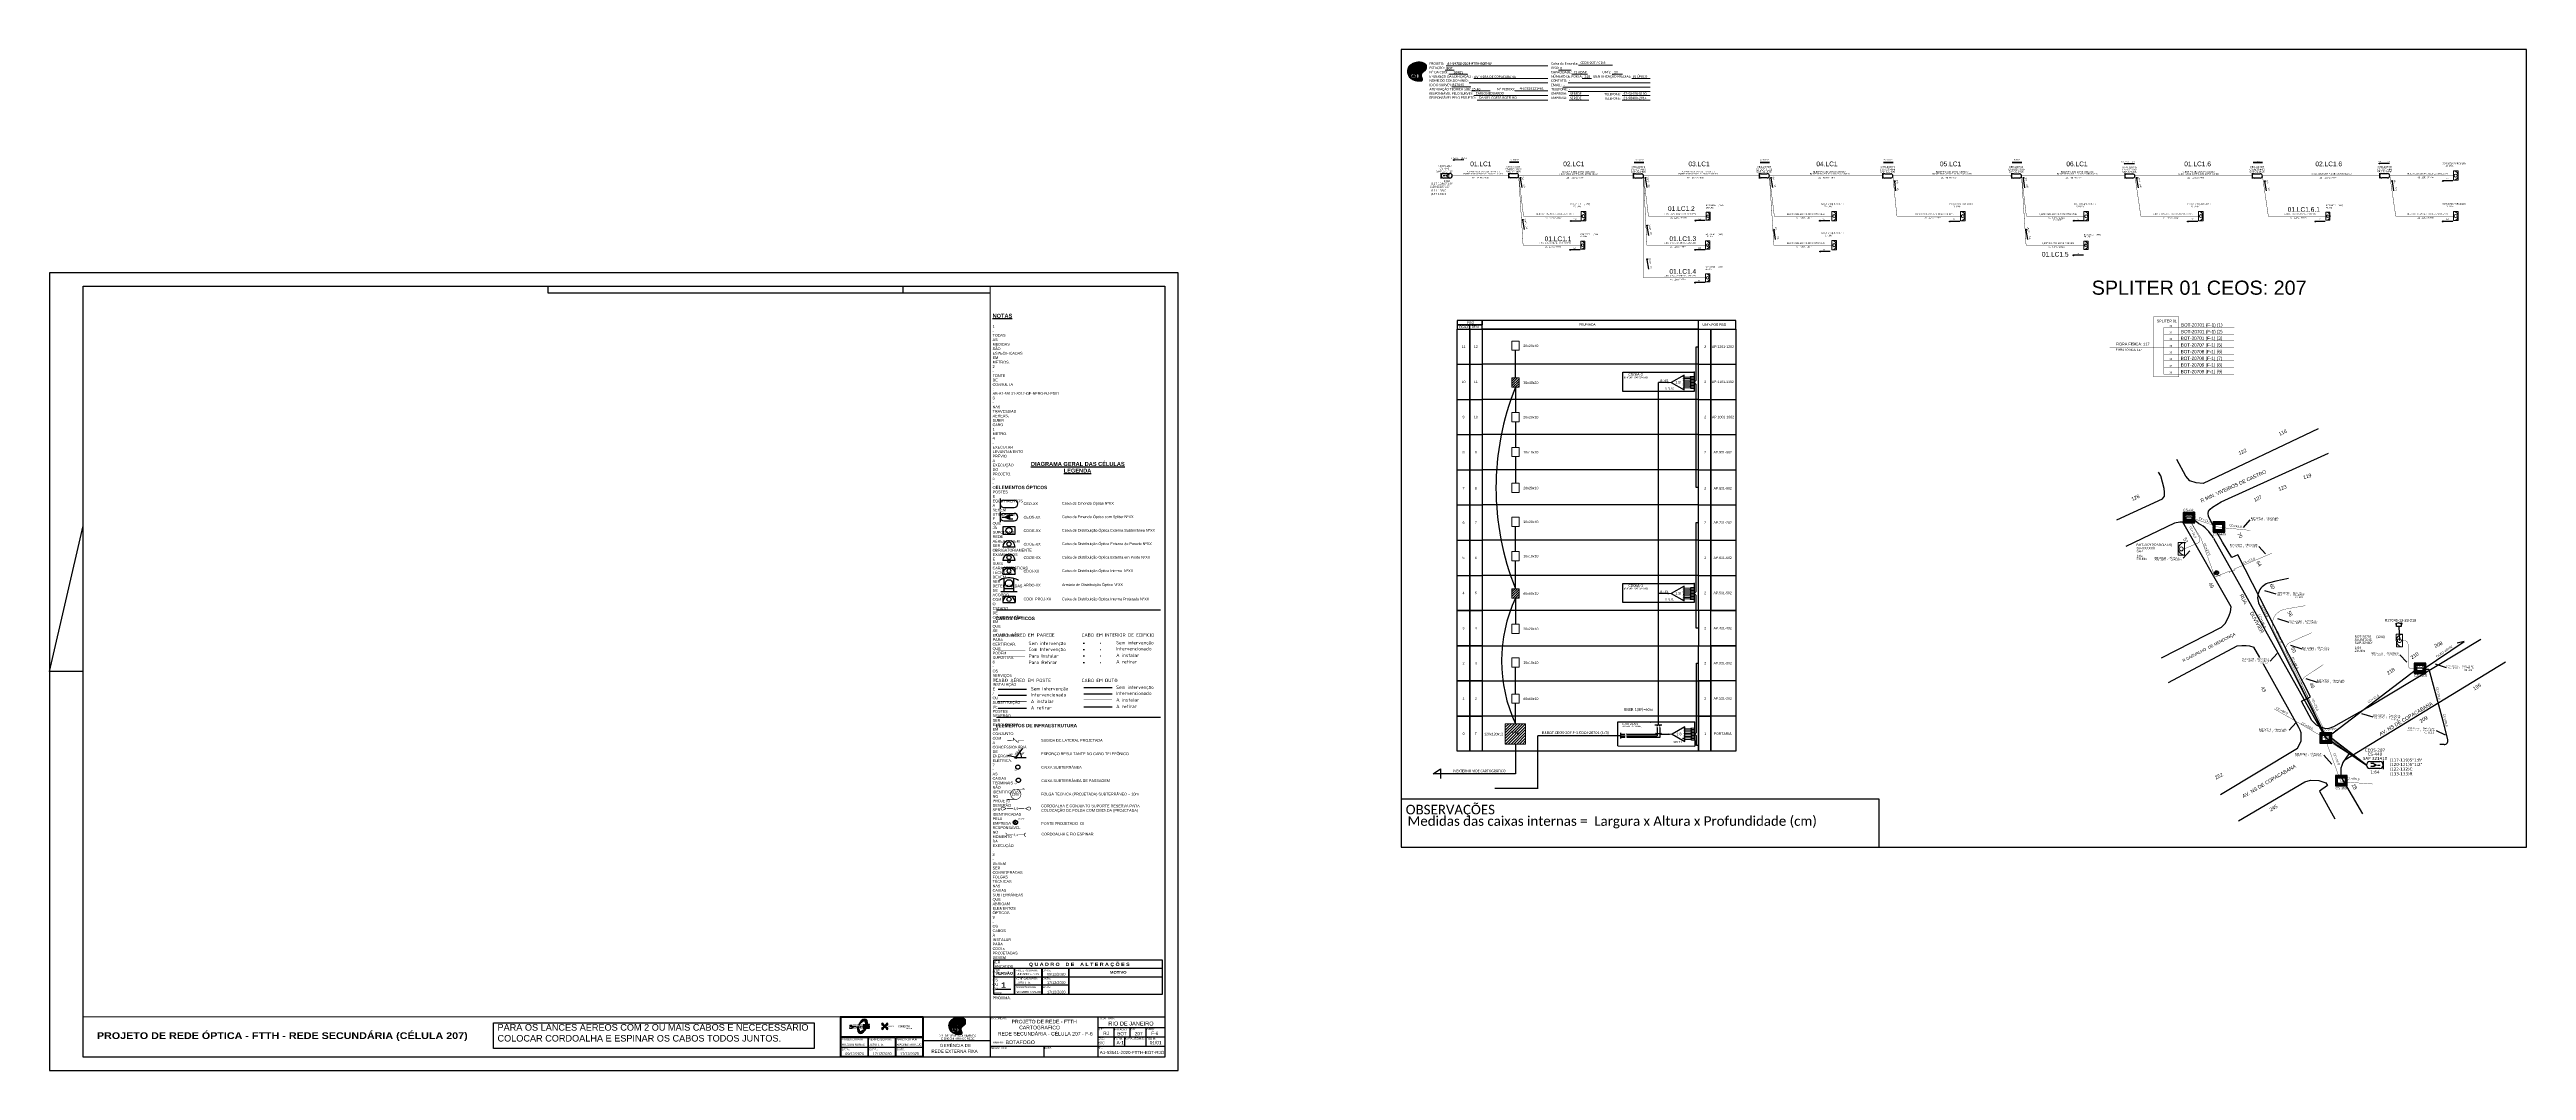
# Paper-space layout 'CDOI-20701' of a CAD drawing. Header units: inches. Extents: x 460 to 2306, y -150 to 610.
# The model-space entities are those that its viewports show. They can reach past a viewport. Long polylines and large blocks are cut down to what shows.
import ezdxf
from ezdxf.enums import TextEntityAlignment as Align

# ---------------------------------------------------------------- set-up
doc = ezdxf.new("R2010")
doc.units = ezdxf.units.IN
doc.header["$LTSCALE"] = 0.5
for name, pattern in [('DIVIDE', [1.25, 0.5, -0.25, 0, -0.25, 0, -0.25]), ('DIVIDE2', [0.625, 0.25, -0.125, 0, -0.125, 0, -0.125]), ('DOT', [0.25, 0, -0.25]), ('PHANTOM2', [1.25, 0.625, -0.125, 0.125, -0.125, 0.125, -0.125])]:
    doc.linetypes.add(name, pattern=pattern)
for name, color, linetype in [('10.1-Caixas Subterrâneas', 5, 'Continuous'), ('20.4-CEOS', 1, 'Continuous'), ('20.5-CEO', 1, 'Continuous'), ('30.4-Selo', 7, 'Continuous'), ('CAP a instalar', 1, 'Continuous'), ('CDO_INTERIOR', 1, 'Continuous'), ('CDO_POSTE', 1, 'Continuous'), ('celulas gpon', 7, 'Continuous'), ('CEO', 1, 'Continuous'), ('CEO1', 1, 'Continuous'), ('CEOS', 1, 'Continuous'), ('label_cabos', 7, 'Continuous'), ('ml', 1, 'Continuous'), ('MUB', 252, 'Continuous'), ('NET-RETIRAR', 54, 'DIVIDE2'), ('Postes Existentes NA', 1, 'Continuous'), ('Seta indicação do cabo', 7, 'Continuous'), ('Subida Lateral', 5, 'Continuous'), ('surveys', 7, 'Continuous'), ('surveys legendas', 7, 'Continuous'), ('texto', 255, 'Continuous'), ('VIEWPORT', 7, 'Continuous')]:
    doc.layers.add(name, color=color, linetype=linetype)
for name, color, linetype, lineweight in [('10.4-Postes', 1, 'Continuous', 0), ("20.0-LEGENDA DOS CDO'S", 1, 'Continuous', 0), ('20.1-CDO_INTERIOR', 1, 'Continuous', 0), ('40.1-ETIQUETAS', 1, 'Continuous', 20)]:
    doc.layers.add(name, color=color, linetype=linetype, lineweight=lineweight)
doc.styles.add('ADESK1', font='isocpeur.ttf')
doc.styles.add('ARIAL', font='arial.ttf')
doc.styles.add('DIGICADE', font='arial.ttf')
doc.styles.add('HMS', font='', dxfattribs={"height": 0.17})
doc.styles.add('NORMOGRAFO', font='arial.ttf')
doc.styles.add('ROMANS', font='arial.ttf')
doc.styles.add('siredit', font='verdana.ttf')
doc.styles.get("Standard").update_dxf_attribs({"font": 'arial.ttf'})
doc.styles.add('WMF-Calibri0', font='calibri.ttf')
doc.styles.add('WMF-Calibri1', font='calibrib.ttf')
doc.styles.get('HMS').set_extended_font_data('Arial Black')
doc.linetypes.add('FENCELINE1', pattern='A,0.25,-0.1,[133,ltypeshp.shx,S=0.1,R=0,X=-0.1,Y=0],-0.1,1', length=1.45)
doc.dimstyles.new('CC', dxfattribs={"dimtxt": 1, "dimasz": 2, "dimexe": 0.18, "dimexo": 0.0625, "dimgap": 0.09, "dimtad": 0, "dimdec": 0, "dimrnd": 1, "dimzin": 0, "dimdsep": 46, "dimtxsty": 'siredit', "dimblk": 'NONE', "dimcen": 0, "dimse1": 1, "dimse2": 1, "dimsd1": 1, "dimsd2": 1, "dimclrt": 7, "dimadec": 0, "dimazin": 0, "dimtfac": 1, "dimtdec": 0, "dimtofl": 0, "dimtmove": 0, "dimatfit": 3, "dimfxl": 0, "dimtolj": 1, "dimtzin": 0, "dimarcsym": 0})

# ---------------------------------------------------------------- blocks, each defined once
blk = doc.blocks.new('OI')
h = blk.add_hatch(color=40)
edge = h.paths.add_edge_path()
edge.add_spline(control_points=[(4.4, -0.7), (3.9, -1), (3.3, -1.5), (2.8, -2.6), (2.9, -3.5), (3.1, -4.3), (3.3, -4.9), (3.4, -5.4), (3.4, -5.9), (3.2, -6.4), (2.5, -6.6), (1.7, -6.6), (0.6, -6.7), (-0.6, -6.4), (-1.6, -6.1), (-2.8, -5.6), (-3.9, -4.8), (-4.9, -3.7), (-5.3, -2.6), (-5.6, -1.9), (-5.8, -1), (-5.7, 0.5), (-5.1, 2), (-4.1, 3), (-3.3, 3.6), (-2.4, 4.2), (-1.4, 4.4), (-0.6, 4.7), (0.8, 4.9), (2.2, 5), (3.8, 4.6), (4.7, 4.2), (5.4, 3.7), (5.8, 3), (6, 2.2), (6, 1.5), (5.7, 0.6), (5.3, 0.1), (4.9, -0.4), (4.5, -0.6), (4.4, -0.7)], knot_values=[0, 0, 0, 0, 1.60434, 2.417191, 3.427595, 4.282808, 4.776746, 5.304182, 5.888771, 6.258406, 6.858137, 7.79129, 8.986195, 10.124242, 11.187857, 12.242908, 13.953784, 15.414161, 16.515391, 17.349188, 17.675853, 19.552021, 21.515531, 22.568638, 23.63245, 24.621084, 25.782718, 26.745347, 27.142653, 29.870543, 31.004649, 31.921532, 32.709589, 33.801391, 34.042471, 35.192333, 35.971461, 36.628871, 37.254359, 37.836911, 37.836911, 37.836911, 37.836911], degree=3, periodic=0)
h.paths.add_polyline_path([(1.1, -0.9, -1), (0, -0.9, -1)], flags=16)
edge = h.paths.add_edge_path(flags=16)
edge.add_ellipse((0.6, -3.6), major_axis=(-0.02, 1.71), ratio=0.361305, start_angle=0, end_angle=360)
h.paths.add_polyline_path([(-0.4, -3.6, -1), (-3.8, -3.6, -1)], flags=16)
edge = h.paths.add_edge_path(flags=0)
edge.add_ellipse((-2.1, -3.6), major_axis=(0, 0.885), ratio=0.758294, start_angle=0, end_angle=360)
at = {"color": 40}
for centre, radius in [((-2.1, -3.6), 1.72), ((0.5, -0.9), 0.587)]:
    blk.add_circle(centre, radius, dxfattribs=at)
blk.add_ellipse((-2.1, -3.6), major_axis=(0, 0.885), ratio=0.758294, start_param=-3.141592653589792, end_param=3.141592653589792, dxfattribs=at)
blk.add_ellipse((0.6, -3.6), major_axis=(-0.02, 1.71), ratio=0.361305, dxfattribs=at)
at = {"color": 40, "start_tangent": (-0.800898, -0.598801), "end_tangent": (-0.800898, -0.598801)}
blk.add_spline([(4.4, -0.7), (3.2, -1.8), (2.9, -2.5), (2.9, -3.5), (3.1, -4.4), (3.3, -4.8), (3.4, -5.4), (3.4, -6), (3.2, -6.3), (2.7, -6.5), (1.7, -6.6), (0.5, -6.6), (-0.6, -6.4), (-1.6, -6.1), (-2.6, -5.7), (-3.9, -4.7), (-4.9, -3.6), (-5.4, -2.6), (-5.6, -1.8), (-5.7, -1.5), (-5.6, 0.4), (-4.8, 2.2), (-4.1, 3), (-3.3, 3.6), (-2.4, 4.1), (-1.3, 4.5), (-0.4, 4.7), (0, 4.8), (2.7, 4.8), (3.8, 4.5), (4.7, 4.2), (5.3, 3.7), (5.9, 2.7), (5.9, 2.5), (5.9, 1.3), (5.7, 0.6), (5.3, 0.1), (4.8, -0.4), (4.4, -0.7)], degree=3, dxfattribs=at)
blk = doc.blocks.new('PDO_PRD')
at = {"color": 1}
blk.add_line((2.5, 0), (-2.5, 0), dxfattribs=at)
blk.add_circle((0, 1.2), 0.862, dxfattribs=at)
blk.add_arc((0, 0), 2.5, 0, 180, dxfattribs=at)
blk = doc.blocks.new('PDO_PST')
at = {"color": 1}
blk.add_line((2.5, 0), (-2.5, 0), dxfattribs=at)
for centre, radius in [((0, 1.2), 0.862), ((0, -0.5), 0.463)]:
    blk.add_circle(centre, radius, dxfattribs=at)
blk.add_arc((0, 0), 2.5, 0, 180, dxfattribs=at)
blk = doc.blocks.new('PDO_EDF')
at = {"color": 1}
for p, q in [((-2.5, 0), (-2.5, 2.5)), ((-2.5, 2.5), (2.5, 2.5)), ((2.5, 0), (-2.5, 0)), ((2.5, 2.5), (2.5, 0))]:
    blk.add_line(p, q, dxfattribs=at)
blk.add_circle((0, 1.2), 0.862, dxfattribs=at)
blk.add_arc((0, 0), 2.5, 0, 180, dxfattribs=at)
blk = doc.blocks.new('PDO_CVP')
at = {"color": 1}
blk.add_lwpolyline([(0, 1.6), (0, -1.6), (-4.7, -1.6), (-4.7, 1.6)], close=True, dxfattribs=at)
blk.add_circle((-2.4, 0), 1.21, dxfattribs=at)
blk = doc.blocks.new('A$C78986DF3')
at = {"layer": 'CEOS'}
blk.add_hatch(color=1, dxfattribs=at).paths.add_polyline_path([(0.0118, 0.2397), (0.0084, 0.2381), (0.0118, 0.2366)])
for p, q in [((0.0023, 0.1689), (0.1244, 0.1689)), ((0.0023, 0.089), (0.1244, 0.089))]:
    blk.add_line(p, q)
at = {"linetype": 'DOT', "ltscale": 0.1}
blk.add_line((0.0672, 0.1441), (0.0883, 0.1441), dxfattribs=at)
at = {"color": 5, "linetype": 'DOT', "ltscale": 0.1}
blk.add_line((0.0672, 0.1396), (0.0883, 0.1396), dxfattribs=at)
at = {"color": 1, "linetype": 'DOT', "ltscale": 0.1}
blk.add_line((0.0672, 0.1347), (0.0883, 0.1347), dxfattribs=at)
at = {"color": 3, "linetype": 'DOT', "ltscale": 0.1}
blk.add_line((0.0672, 0.1299), (0.0883, 0.1299), dxfattribs=at)
at = {"ltscale": 0.001}
blk.add_line((0.0672, 0.1111), (0.0883, 0.1111), dxfattribs=at)
at = {"linetype": 'FENCELINE1', "ltscale": 0.05}
blk.add_line((0.0035, 0.11), (0.0246, 0.11), dxfattribs=at)
at = {"color": 5, "linetype": 'FENCELINE1', "ltscale": 0.05}
blk.add_line((0.0035, 0.1055), (0.0246, 0.1055), dxfattribs=at)
at = {"color": 3, "linetype": 'FENCELINE1', "ltscale": 0.05}
blk.add_line((0.0035, 0.0958), (0.0246, 0.0958), dxfattribs=at)
at = {"color": 5, "ltscale": 0.001}
blk.add_line((0.0672, 0.1065), (0.0883, 0.1065), dxfattribs=at)
at = {"color": 3, "ltscale": 0.001}
blk.add_line((0.0672, 0.0968), (0.0883, 0.0968), dxfattribs=at)
at = {"color": 1}
for p, q in [((0.0159, 0.0592), (0.0104, 0.0605)), ((0.0161, 0.0596), (0.0171, 0.0586)), ((0.0171, 0.0596), (0.0161, 0.0586)), ((0.0173, 0.0591), (0.0242, 0.0591))]:
    blk.add_line(p, q, dxfattribs=at)
at = {"color": 1, "lineweight": -2}
blk.add_line((0.017, 0.0596), (0.0219, 0.066), dxfattribs=at)
at = {"color": 1, "linetype": 'DIVIDE', "ltscale": 0.05, "const_width": 0.0004}
blk.add_lwpolyline([(0.0234, 0.1343), (0.003, 0.1343)], dxfattribs=at)
at = {"color": 0, "linetype": 'DIVIDE', "ltscale": 0.05, "const_width": 0.00008}
blk.add_lwpolyline([(0.0236, 0.1436), (0.003, 0.1436)], dxfattribs=at)
at = {"color": 5, "linetype": 'DIVIDE', "ltscale": 0.05, "const_width": 0.00008}
blk.add_lwpolyline([(0.0238, 0.139), (0.003, 0.139)], dxfattribs=at)
at = {"color": 3, "linetype": 'DIVIDE', "ltscale": 0.05, "const_width": 0.00008}
blk.add_lwpolyline([(0.0032, 0.1301), (0.0236, 0.1301)], dxfattribs=at)
at = {"color": 1, "linetype": 'FENCELINE1', "ltscale": 0.05, "const_width": 0.0005}
blk.add_lwpolyline([(0.0035, 0.1006), (0.0246, 0.1006)], dxfattribs=at)
at = {"color": 1, "linetype": 'Continuous', "lineweight": 40, "ltscale": 0.001, "const_width": 0.0004}
blk.add_lwpolyline([(0.0671, 0.102), (0.0882, 0.102)], dxfattribs=at)
at = {"color": 5, "linetype": 'DIVIDE', "const_width": 0.0004}
blk.add_lwpolyline([(0.0228, 0.0717), (0.0184, 0.0717), (0.0184, 0.07), (0.0148, 0.0734), (0.0148, 0.0717), (0.0104, 0.0716)], dxfattribs=at)
at = {"const_width": 0.0004}
for points in [[(0.0094, 0.021), (0.007, 0.0222, 1.175638), (0.0069, 0.0198), (0.0094, 0.021)], [(0.0238, 0.021), (0.0263, 0.0198, 1.175638), (0.0262, 0.0222), (0.0238, 0.021)], [(0.0087, 0.0028, -1), (0.0087, 0.0003)], [(0.0242, 0.0028, 1), (0.0242, 0.0003)]]:
    blk.add_lwpolyline(points, format="xyb", dxfattribs=at)
at = {"color": 1, "const_width": 0.000394}
for points in [[(0.0166, 0.0279), (0.0103, 0.0279), (0.0116, 0.0273)], [(0.0166, 0.0355), (0.0229, 0.0355), (0.0216, 0.0361)]]:
    blk.add_lwpolyline(points, dxfattribs=at)
at = {"const_width": 0.0004}
for points in [[(0.01, 0.021), (0.0145, 0.021)], [(0.0185, 0.021), (0.023, 0.021)], [(0.01, 0.0015), (0.0145, 0.0015)], [(0.0185, 0.0015), (0.023, 0.0015)]]:
    blk.add_lwpolyline(points, dxfattribs=at)
at = {"color": 1, "const_width": 0.00042}
blk.add_lwpolyline([(0.0166, 0.0355, 1.000012), (0.0166, 0.0279, 0.999978)], format="xyb", close=True, dxfattribs=at)
at = {"color": 1, "linetype": 'PHANTOM2'}
for points in [[(0.0174, 0.0118), (0.0152, 0.0096)], [(0.0174, 0.0096), (0.0152, 0.0118)]]:
    blk.add_lwpolyline(points, dxfattribs=at)
at = {"color": 1}
blk.add_circle((0.0166, 0.0591), 0.000714, dxfattribs=at)
at = {"color": 5, "linetype": 'PHANTOM2'}
for centre in [(0.0181, 0.0519), (0.0185, 0.0421)]:
    blk.add_circle(centre, 0.00157, dxfattribs=at)
at = {"color": 1, "linetype": 'PHANTOM2'}
blk.add_circle((0.0163, 0.0107), 0.00157, dxfattribs=at)
at = {"color": 7, "lineweight": -2}
blk.add_arc((0.0166, 0.0591), 0.00441, 359.9638, 52.8766, dxfattribs=at)
at = {"layer": 'CDO_INTERIOR', "color": 8}
for p, q in [((0.0069, 0.1792), (0.0161, 0.1792)), ((0.0069, 0.1792), (0.0069, 0.1746)), ((0.0069, 0.1746), (0.0161, 0.1746)), ((0.0161, 0.1792), (0.0161, 0.1746))]:
    blk.add_line(p, q, dxfattribs=at)
blk.add_circle((0.0115, 0.1769), 0.00159, dxfattribs=at)
blk.add_arc((0.0115, 0.1746), 0.0046, 0.0276, 180.0276, dxfattribs=at)
at = {"layer": 'CEO', "color": 1}
for p, q in [((0.005, 0.2519), (0.005, 0.2442)), ((0.0077, 0.2508), (0.0153, 0.2508)), ((0.0077, 0.2453), (0.0153, 0.2453))]:
    blk.add_line(p, q, dxfattribs=at)
at = {"layer": 'CEO', "color": 1, "linetype": 'Continuous'}
for p, q in [((0.0079, 0.185), (0.0079, 0.1924)), ((0.0079, 0.1826), (0.0079, 0.185)), ((0.0079, 0.185), (0.0115, 0.185)), ((0.0115, 0.185), (0.0151, 0.185)), ((0.0151, 0.185), (0.0151, 0.1924)), ((0.0151, 0.1826), (0.0151, 0.185)), ((0.0054, 0.1826), (0.0079, 0.1826)), ((0.0079, 0.1826), (0.0115, 0.1826)), ((0.0115, 0.1826), (0.0151, 0.1826)), ((0.0151, 0.1826), (0.0176, 0.1826))]:
    blk.add_line(p, q, dxfattribs=at)
at = {"layer": 'CEO', "color": 1}
blk.add_circle((0.0115, 0.1888), 0.00267, dxfattribs=at)
for centre, start, end in [((0.0077, 0.248), 89.9578, 269.9578), ((0.0153, 0.248), 269.9578, 89.9578)]:
    blk.add_arc(centre, 0.00276, start, end, dxfattribs=at)
at = {"layer": 'CEO', "color": 1, "linetype": 'Continuous'}
for start, end in [(104.3629, 119.7541), (90, 104.3625), (75.6375, 90), (60.2459, 75.6371)]:
    blk.add_arc((0.0115, 0.1784), 0.0144, start, end, dxfattribs=at)
at = {"layer": 'CEOS', "color": 1}
for p, q in [((0.005, 0.2419), (0.005, 0.2342)), ((0.0077, 0.2408), (0.0153, 0.2408)), ((0.0062, 0.2381), (0.0084, 0.2381)), ((0.0077, 0.2353), (0.0153, 0.2353))]:
    blk.add_line(p, q, dxfattribs=at)
for points in [[(0.0084, 0.2381), (0.0118, 0.2397)], [(0.0084, 0.2381), (0.0118, 0.2366)], [(0.0118, 0.2397), (0.0118, 0.2366)], [(0.0118, 0.2395), (0.0144, 0.2395)], [(0.0118, 0.2368), (0.0144, 0.2368)]]:
    blk.add_lwpolyline(points, dxfattribs=at)
for centre, start, end in [((0.0077, 0.238), 90.1229, 270.1229), ((0.0153, 0.2381), 270.1229, 90.1229)]:
    blk.add_arc(centre, 0.00276, start, end, dxfattribs=at)
at = {"layer": 'CDO_INTERIOR', "color": 1, "xscale": -0.001843199999999712, "yscale": 0.001843199999999712, "zscale": 0.0018431999999997}
blk.add_blockref('PDO_EDF', (0.0115, 0.1957), dxfattribs=at)
at = {"layer": 'CDO_POSTE', "color": 1, "xscale": 0.001843199999999712, "yscale": 0.001843199999999712, "zscale": 0.001843199999999712}
for name, p in [('PDO_PRD', (0.0115, 0.2158)), ('PDO_PST', (0.0115, 0.2058))]:
    blk.add_blockref(name, p, dxfattribs=at)
at = {"layer": 'CEO1', "color": 1, "xscale": 0.001843199999999712, "yscale": 0.001843199999999712, "zscale": 0.001843199999999712}
blk.add_blockref('PDO_CVP', (0.0159, 0.2281), dxfattribs=at)
at = {"color": 7, "lineweight": -2, "style": 'NORMOGRAFO'}
for s, rotation, p in [('00°', 348.1917, (0.0114, 0.0609, 0.1082)), ('00kgf', 53, (0.0168, 0.0604, 0.1082)), ('00°', 32.4921, (0.021, 0.0607, 0.1082))]:
    blk.add_text(s, height=0.0015, rotation=rotation, dxfattribs=at).set_placement(p)
at = {"color": 5, "style": 'ARIAL'}
for s, p in [('CS', (0.0153, 0.049)), ('CP', (0.0153, 0.039))]:
    blk.add_text(s, height=0.001, dxfattribs=at).set_placement(p)
at = {"color": 1}
blk.add_text('10m', height=0.00189, dxfattribs=at).set_placement((0.0136, 0.0307))
at = {"style": 'ARIAL'}
for p in [(0.0166, 0.021), (0.0166, 0.0015)]:
    blk.add_text('4,5', height=0.0018, dxfattribs=at).set_placement(p, align=Align.MIDDLE_CENTER)
at = {"color": 1, "style": 'ARIAL'}
blk.add_text('POSTE', height=0.001, dxfattribs=at).set_placement((0.0183, 0.0127))
at = {"linetype": 'ByBlock', "style": 'ARIAL'}
for s, insert, char_height, width, attachment_point in [('{\\fArial|b1|i0|c0|p34;\\H1.5x;\\L                       DIAGRAMA GERAL DAS CÉLULAS\\P                                            LEGENDA}', (0.0011, 0.2792), 0.002, 0.123201, 1), ('{\\fArial|b1|i0|c0|p34;ELEMENTOS ÓPTICOS}', (0.0015, 0.2614), 0.0025, 0.123201, 1), ('CEO-XX', (0.0224, 0.248), 0.002, 0.073227, 4), ('Caixa de Emenda Óptica NºXX', (0.051, 0.248), 0.002, 0.073227, 4), ('CEOS-XX', (0.0224, 0.238), 0.002, 0.073227, 4), ('CDOE-XX', (0.0224, 0.2279), 0.002, 0.086699, 4), ('Caixa de Emenda Óptica com Spliter NºXX', (0.051, 0.238), 0.002, 0.073227, 4), ('Caixa de Distribuição Óptica Externa Subterrânea NºXX', (0.051, 0.2279), 0.002, 0.086699, 4), ('CDOE-XX', (0.0224, 0.2179), 0.002, 0.080685, 4), ('CDOE-XX', (0.0224, 0.2079), 0.002, 0.073227, 4), ('Caixa de Distribuição Óptica Externa de Parede NºXX', (0.051, 0.2179), 0.002, 0.080685, 4), ('Caixa de Distribuição Óptica Externa em Poste NºXX', (0.051, 0.2079), 0.002, 0.073227, 4), ('ARDO-XX', (0.0224, 0.1874), 0.002, 0.073227, 4), ('CDOI-XX', (0.0224, 0.1978), 0.002, 0.073227, 4), ('Armário de Distribuição Óptico NºXX', (0.051, 0.1874), 0.002, 0.073227, 4), ('Caixa de Distribuição Óptica Interna  NºXX', (0.051, 0.1978), 0.002, 0.073227, 4), ('CDOI_PROJ-XX', (0.0224, 0.1768), 0.002, 0.079382, 4), ('Caixa de Distribuição Óptica Interna Projetada NºXX', (0.051, 0.1768), 0.002, 0.079382, 4), ('{\\fArial|b1|i0|c0|p34;CABOS ÓPTICOS}', (0.0015, 0.1639), 0.0025, 0.123201, 1), ('{\\fArial|b1|i0|c0|p34;ELEMENTOS DE INFRAESTRUTURA}', (0.0015, 0.0841), 0.0025, 0.123201, 1), ('SUBIDA DE LATERAL PROJETADA', (0.0355, 0.0728), 0.002, 0.073227, 1), ('ESFORÇO RESULTANTE DO CABO TELEFÔNICO ', (0.0355, 0.0628), 0.002, 0.073227, 1), ('CAIXA SUBTERRÂNEA', (0.0355, 0.0528), 0.002, 0.073227, 1), ('CAIXA SUBTERRÂNEA DE PASSAGEM', (0.0355, 0.0428), 0.002, 0.073227, 1), ('CORDOALHA E CONJUNTO SUPORTE RESERVA PARA\\PCOLOCAÇÃO DE FOLGA COM EMENDA (PROJETADA)', (0.0355, 0.024), 0.002, 0.091952, 1), ('FOLGA TÉCNICA (PROJETADA) SUBTERRÂNEO = 10m', (0.0355, 0.0328), 0.002, 0.091952, 1), ('POSTE PROJETADO  OI', (0.0355, 0.0109), 0.002, 0.073227, 1), ('CORDOALHA E FIO ESPINAR', (0.0357, 0.003), 0.002, 0.091952, 1)]:
    blk.add_mtext(s, dxfattribs=dict(at, insert=insert, char_height=char_height, width=width, attachment_point=attachment_point))
at = {"attachment_point": 1, "style": 'ADESK1'}
for s, insert, char_height, width in [('CABO AÉREO EM PAREDE', (0.0019, 0.1515), 0.002489, 0.055181), ('CABO EM INTERIOR DE EDIFICIO', (0.0657, 0.1515), 0.002489, 0.065329), ('Sem intervenção', (0.0261, 0.1453), 0.002489, 0.055181), ('Com Intervenção', (0.0261, 0.1408), 0.002489, 0.055181), ('Para Instalar', (0.0261, 0.1359), 0.002489, 0.055181), ('Para Retirar', (0.0261, 0.1311), 0.002489, 0.055181), ('Sem intervenção', (0.0914, 0.1458), 0.002489, 0.055181), ('A instalar', (0.0914, 0.1364), 0.00249, 0.055181), ('A retirar', (0.0914, 0.1316), 0.00249, 0.055181), ('Intervencionado', (0.0914, 0.1413), 0.002489, 0.055181), ('CABO AÉREO EM POSTE', (0.0015, 0.1177), 0.002489, 0.055181), ('Sem intervenção', (0.0278, 0.1115), 0.002489, 0.055181), ('CABO EM DUTO', (0.0657, 0.1177), 0.002489, 0.055181), ('Sem intervenção', (0.0914, 0.1126), 0.002489, 0.055181), ('A instalar', (0.0278, 0.1021), 0.00249, 0.055181), ('A retirar', (0.0278, 0.0973), 0.00249, 0.055181), ('Intervencionado', (0.0278, 0.107), 0.002489, 0.055181), ('A instalar', (0.0914, 0.1032), 0.00249, 0.055181), ('A retirar', (0.0914, 0.0983), 0.00249, 0.055181), ('Intervencionado', (0.0914, 0.1081), 0.002489, 0.055181)]:
    blk.add_mtext(s, dxfattribs=dict(at, insert=insert, char_height=char_height, width=width))
blk = doc.blocks.new('LOGOTIPO REDE CONECTA')
h = blk.add_hatch(color=40)
h.dxf.hatch_style = 1
h.paths.add_polyline_path([(2086.7, 1517.1), (2086.3, 1517.1, 0.924122), (2086.5, 1514, -0.371445), (2088.6, 1512.1, -0.414214), (2090, 1513.5, -0.416703), (2088, 1515.6, 0.373404)])
h.paths.add_polyline_path([(2095, 1515.4), (2095, 1515.7, 0.929009), (2092, 1515.6, -0.416703), (2090, 1513.5, -0.414214), (2091.4, 1512, -0.371445), (2093.5, 1514, 0.373557)])
h.paths.add_polyline_path([(2093.5, 1510.1, -0.416703), (2091.4, 1512.1, -0.414214), (2090, 1510.7, -0.371445), (2092, 1508.5, 0.924122), (2095, 1508.4), (2095, 1508.8, 0.373404)])
h.paths.add_polyline_path([(2090, 1510.7, -0.414214), (2088.6, 1512, -0.416703), (2086.5, 1510.1, 0.913444), (2086.3, 1507.1), (2086.7, 1507.1, 0.364971), (2088, 1508.5, -0.371445)])
at = {"color": 40}
for points in [[(2086.5, 1514, -0.370562), (2088.6, 1512.1)], [(2086.5, 1510.1, 0.416703), (2088.6, 1512)], [(2088, 1515.6, 0.416703), (2090, 1513.5)], [(2088, 1508.5, -0.370562), (2090, 1510.7)], [(2092, 1515.6, -0.416703), (2090, 1513.5)], [(2092, 1508.5, 0.370562), (2090, 1510.7)], [(2093.5, 1514, 0.370562), (2091.4, 1512)], [(2093.5, 1510.1, -0.416703), (2091.4, 1512.1)]]:
    blk.add_lwpolyline(points, format="xyb", dxfattribs=at)
blk.add_circle((2090, 1512.1), 1.4, dxfattribs=at)
for centre, start, end in [((2086.5, 1515.6), 1.6038, 267.7221), ((2086.5, 1508.6), 92.3533, 358.4716), ((2093.5, 1515.5), 271.6274, 177.7457), ((2093.5, 1508.6), 182.2779, 88.3962)]:
    blk.add_arc(centre, 1.51, start, end, dxfattribs=at)
at = {"width": 46.358, "attachment_point": 1}
for s, insert, char_height in [('{\\fBankGothic Md BT|b0|i0|c0|p34;REDE }', (2095.9, 1513.3), 2.5), ('{\\fBankGothic Md BT|b1|i0|c0|p34; CONECTA}', (2109.7, 1513.4), 2.7)]:
    blk.add_mtext(s, dxfattribs=dict(at, insert=insert, char_height=char_height))
at = {"color": 40, "insert": (2123.2, 1509.6), "char_height": 1.5, "width": 46.358, "attachment_point": 1}
blk.add_mtext('{\\fBankGothic Md BT|b0|i0|c0|p34;operações }', dxfattribs=at)
blk = doc.blocks.new('*X3')
at = {"color": 0, "linetype": 'Continuous'}
for p, q in [((-1.25, 0.34099), (-0.49099, 1.1)), ((-1.25, 0.517767), (-0.667767, 1.1)), ((-1.25, 0.694544), (-0.844544, 1.1)), ((-1.25, 0.87132), (-1.02132, 1.1)), ((-1.25, 1.048097), (-1.198097, 1.1)), ((-1.25, 0.164214), (-0.8035, 0.610714)), ((-1.25, -0.012563), (-0.8035, 0.433937)), ((-1.25, -0.18934), (-0.8035, 0.25716)), ((-1.25, -0.366117), (-0.8035, 0.080383)), ((-0.789214, 0.625), (-0.314214, 1.1)), ((-0.612437, 0.625), (-0.137437, 1.1)), ((-0.43566, 0.625), (0.03934, 1.1)), ((-0.258883, 0.625), (0.216117, 1.1)), ((-0.082107, 0.625), (0.392893, 1.1)), ((0.09467, 0.625), (0.56967, 1.1)), ((0.271447, 0.625), (0.746447, 1.1)), ((0.448223, 0.625), (0.923223, 1.1)), ((0.625, 0.625), (1.1, 1.1)), ((0.801777, 0.625), (1.25, 1.073223)), ((0.8035, 0.449947), (1.25, 0.896447)), ((0.8035, 0.27317), (1.25, 0.71967)), ((0.8035, 0.096393), (1.25, 0.542893)), ((0.8035, -0.080383), (1.25, 0.366117)), ((0.8035, -0.25716), (1.25, 0.18934)), ((0.8035, -0.433937), (1.25, 0.012563)), ((-1.25, -0.542893), (-0.8035, -0.096393)), ((-1.25, -0.71967), (-0.8035, -0.27317)), ((-1.25, -0.896447), (-0.8035, -0.449947)), ((-1.25, -1.073223), (-0.801777, -0.625)), ((-1.1, -1.1), (-0.625, -0.625)), ((-0.923223, -1.1), (-0.448223, -0.625)), ((-0.746447, -1.1), (-0.271447, -0.625)), ((-0.56967, -1.1), (-0.09467, -0.625)), ((-0.392893, -1.1), (0.082107, -0.625)), ((-0.216117, -1.1), (0.258883, -0.625)), ((-0.03934, -1.1), (0.43566, -0.625)), ((0.137437, -1.1), (0.612437, -0.625)), ((0.314214, -1.1), (0.789214, -0.625)), ((0.49099, -1.1), (1.25, -0.34099)), ((0.667767, -1.1), (1.25, -0.517767)), ((0.8035, -0.610714), (1.25, -0.164214)), ((0.844544, -1.1), (1.25, -0.694544)), ((1.02132, -1.1), (1.25, -0.87132)), ((1.198097, -1.1), (1.25, -1.048097))]:
    blk.add_line(p, q, dxfattribs=at)
blk = doc.blocks.new('MANHOLE_MQ')
at = {"color": 0, "linetype": 'Continuous'}
for p, q in [((0.0000062, 0.0000057), (-0.0000063, 0.0000057)), ((-0.0000063, 0.0000057), (-0.0000063, -0.0000053)), ((-0.000004, 0.0000033), (0.000004, 0.0000033)), ((-0.000004, -0.0000029), (-0.000004, 0.0000033)), ((0.000004, 0.0000033), (0.000004, -0.0000029)), ((0.0000062, -0.0000053), (0.0000062, 0.0000057)), ((-0.0000063, -0.0000053), (0.0000062, -0.0000053)), ((0.000004, -0.0000029), (-0.000004, -0.0000029)), ((0.000004, -0.0000029), (0.000004, -0.0000029))]:
    blk.add_line(p, q, dxfattribs=at)
at = {"color": 0, "linetype": 'Continuous', "xscale": 5e-06, "yscale": 5e-06, "zscale": 1e-05}
blk.add_blockref('*X3', (0, 0.0000002), dxfattribs=at)
blk = doc.blocks.new('CDOI_CT_ESQ')
at = {"layer": '20.1-CDO_INTERIOR', "color": 8, "lineweight": 18}
blk.add_lwpolyline([(4.92, -0.36), (4.92, 3.89), (7.04, 3.89), (7.05, -0.36)], close=True, dxfattribs=at)
blk.add_circle((5.98, 1.76), 0.68, dxfattribs=at)
blk.add_arc((7.04, 1.76), 2.12, 90.05309, 270.05309, dxfattribs=at)
at = {"layer": "20.0-LEGENDA DOS CDO'S", "color": 8, "style": 'ARIAL'}
for tag, p in [('SAP', (-9.3, 0.61)), ('CDO_N', (-9.3, 2.69)), ('SURVEY', (-9.3, 1.6)), ('1:XX', (-9.31, -1.08)), ('UMS', (-9.31, -2.09))]:
    blk.add_attdef(tag, p, '', height=0.8, rotation=359.97241, dxfattribs=at)
blk.add_attdef('FIBRAS_UTILIZADAS', text='', height=0.8, rotation=359.97241, dxfattribs=at).set_placement((-1.59, 2.69), align=Align.CENTER)
blk = doc.blocks.new('*U119')
at = {"color": 10}
for points in [[(41172, 12883), (40951, 13058)], [(40974, 12860), (41149, 13081)]]:
    blk.add_lwpolyline(points, dxfattribs=at)
blk.add_circle((41062, 12971), 141, dxfattribs=at)
blk = doc.blocks.new('Inst CB DT OCUP CFOA-SM-AS-80-TS-36')
at = {"layer": 'label_cabos', "color": 0, "style": 'siredit'}
for tag, flags, p in [('ID_ATIVIDADE', 3, (1.3, 2.7)), ('FATOR', 1, (11.6, 2.6))]:
    blk.add_attdef(tag, text='', height=1, rotation=359.69, dxfattribs=dict(at, flags=flags)).set_placement(p, align=Align.MIDDLE_CENTER)
for tag, p in [('DESTINO_CABO', (3.1, 1.3)), ('TIPO_CABO', (1.8, 0)), ('CABO', (4.7, -0.1)), ('/', (7.7, -0.1)), ('LANCE', (10.9, 0)), ('TIPO_CABO', (13.1, 1.2)), ('UND', (16, 0)), ('FID', (13.1, -1.4))]:
    blk.add_attdef(tag, text='', height=1, rotation=359.69, dxfattribs=at).set_placement(p, align=Align.MIDDLE_CENTER)
blk.add_attdef('QTDE', (12.4, -0.5), '', height=1, rotation=359.69, dxfattribs=at)
blk = doc.blocks.new('_None')
blk = doc.blocks.new('LEGENDA DOS CABOS')
at = {"layer": 'label_cabos', "color": 0, "style": 'siredit'}
for tag, p in [('TIPO_CABO', (2.7, 0.5)), ('ID', (4.2, 1.6)), ('CABO', (6.2, 0.5)), ('/', (9.2, 0.5)), ('METROS', (14.4, 0.5)), ('XX', (14.3, 1.7))]:
    blk.add_attdef(tag, text='', height=1, rotation=359.69, dxfattribs=at).set_placement(p, align=Align.MIDDLE_CENTER)
blk = doc.blocks.new('Inst CB DT OCUP CFOA-SM-ASU-120-S-12')
at = {"layer": 'label_cabos', "color": 0, "style": 'siredit'}
for tag, flags, p in [('ID_ATIVIDADE', 3, (1.3, 2.7)), ('FATOR', 1, (11.6, 2.6))]:
    blk.add_attdef(tag, text='', height=1, rotation=359.69, dxfattribs=dict(at, flags=flags)).set_placement(p, align=Align.MIDDLE_CENTER)
for tag, p in [('TIPO_CABO', (1.3, 0)), ('DESTINO_CABO', (3.1, 1.3)), ('CABO', (4.7, -0.1)), ('/', (7.7, -0.1)), ('LANCE', (10.9, 0)), ('TIPO_CABO', (13.1, 1.2)), ('UND', (16, 0)), ('FID', (13.1, -1.4))]:
    blk.add_attdef(tag, text='', height=1, rotation=359.69, dxfattribs=at).set_placement(p, align=Align.MIDDLE_CENTER)
blk.add_attdef('QTDE', (12.4, -0.5), '', height=1, rotation=359.69, dxfattribs=at)
blk = doc.blocks.new('ETIQUETA_RS5F')
at = {"layer": '40.1-ETIQUETAS', "color": 0, "style": 'siredit'}
blk.add_text('/', height=1.5, dxfattribs=at).set_placement((1.5, -2), align=Align.MIDDLE_RIGHT)
for tag, p in [('ETIQUETA_R_SECUNDARIA', (1.2, 2.1)), ('ETIQUETA_R_PRIMARIA', (1.2, 4.1)), ('F_ATIVAS/F_MORTAS', (1.1, -4.2))]:
    blk.add_attdef(tag, text='', height=1.5, dxfattribs=at).set_placement(p, align=Align.MIDDLE_CENTER)
for tag, p in [('TIPO_CABO', (-6.6, -2.1)), ('CAP_CABO', (0.4, -2.1))]:
    blk.add_attdef(tag, text='', height=1.5, dxfattribs=at).set_placement(p, align=Align.MIDDLE_RIGHT)
for tag, p in [('FUSÃO_1', (0.8, -8.4)), ('FUSÃO_2', (0.8, -10.6)), ('FUSÃO_3', (0.8, -12.9)), ('FUSÃO_4', (0.8, -15.1)), ('FUSÃO_5', (0.8, -17.2))]:
    blk.add_attdef(tag, text='', height=1.5, dxfattribs=at).set_placement(p, align=Align.CENTER)
blk.add_attdef('METROS', text='', height=1.5, dxfattribs=at).set_placement((2.1, -2), align=Align.MIDDLE_LEFT)
blk = doc.blocks.new('CDOI_INT')
at = {"layer": '20.1-CDO_INTERIOR', "color": 0, "lineweight": 18}
blk.add_lwpolyline([(4.2, -4.2), (4.2, 4.2), (0, 4.2), (0, -4.2)], close=True, dxfattribs=at)
blk.add_circle((2.1, 0), 1.36, dxfattribs=at)
blk.add_arc((0, 0), 4.25, 270, 90, dxfattribs=at)
at = {"layer": "20.0-LEGENDA DOS CDO'S", "color": 0, "style": 'ARIAL'}
for tag, p in [('CDO_N', (-0.1, 10.4)), ('SURVEY', (-0.1, 8.2)), ('SAP', (-0.1, 6.2)), ('SPLITER_1', (21.2, 10.4)), ('SPLITER_2', (21.2, 8.7)), ('1:XX', (5.9, -2.2)), ('UMS', (5.9, -4.2))]:
    blk.add_attdef(tag, p, '', height=1.36, dxfattribs=at)
blk.add_attdef('FIBRAS_UTILIZADAS', text='', height=1.36, dxfattribs=at).set_placement((15.3, 10.4), align=Align.CENTER)
blk = doc.blocks.new('CEOS_RP_CT_DRT')
at = {"layer": '20.4-CEOS', "color": 0}
for p, q in [((-4.5, 1.2), (-1.2, 1.2)), ((-1.2, -1.2), (-4.5, -1.2))]:
    blk.add_line(p, q, dxfattribs=at)
for points in [[(-5.7, -1.4), (-5.7, 1.4)], [(-3.8, 0), (-4.6, 0)], [(-2.5, 0.5), (-1.5, 0.5)], [(-2.5, -0.5), (-1.5, -0.5)]]:
    blk.add_lwpolyline(points, dxfattribs=at)
blk.add_lwpolyline([(-3.8, 0, 0, 1.47, 0), (-2.4, 0, 1.47, 1.47, 0)], format="xyseb", dxfattribs=at)
for centre, start, end in [((-4.5, 0), 90, 270), ((-1.2, 0), 270, 90)]:
    blk.add_arc(centre, 1.19, start, end, dxfattribs=at)
at = {"layer": '20.4-CEOS', "color": 7, "style": 'siredit'}
for tag, p in [('Nº_DA_CEOS', (-2.9, 5.6)), ('LOCAL', (-2.9, 4.2)), ('SAP', (-2.9, 2.8)), ('RACIO_SPLITAGEM', (-2.9, -1.9)), ('FIBRAS_SPLITTER', (-2.9, -3.6)), ('RESERVA_FINAIS', (-2.9, -6.4)), ('FIBRAS_TOP_C', (-2.9, -5.1))]:
    blk.add_attdef(tag, text='', height=1.01, dxfattribs=at).set_placement(p, align=Align.TOP_CENTER)
blk = doc.blocks.new('SURVEY_SURVEY')
for p, q in [((-0.000013, 0.0000127), (-0.0000255, 0.000009)), ((-0.0000255, 0.000009), (-0.0000216, 0.000009)), ((-0.0000216, 0), (-0.0000216, 0.000009)), ((-0.000013, 0.0000127), (-0.0000004, 0.000009)), ((-0.0000045, 0.0000132), (-0.0000032, 0.0000132)), ((-0.0000045, 0.0000103), (-0.0000045, 0.0000132)), ((-0.0000004, 0.000009), (-0.0000043, 0.000009)), ((-0.0000043, 0.000009), (-0.0000043, 0)), ((-0.0000032, 0.0000132), (-0.0000032, 0.0000099)), ((-0.0000043, 0), (-0.0000216, 0))]:
    blk.add_line(p, q)
blk = doc.blocks.new('A$C415C251F')
at = {"color": 3}
blk.add_point((0, 0), dxfattribs=at)
blk = doc.blocks.new('SPLT_1-8_SC-APC')
at = {"color": 1, "lineweight": 0}
blk.add_lwpolyline([(-17, -7.5), (-19.3, -7.5)], dxfattribs=at)
at = {"color": 1}
blk.add_lwpolyline([(-7.4, -2.1), (-17, -7.5), (-7.4, -13), (-7.4, -2.1)], dxfattribs=at)
at = {"color": 3, "lineweight": 0}
for points in [[(-3, -3.5), (-7.4, -3.5)], [(-7.4, -4.7), (-3, -4.7)], [(-7.4, -5.8), (-3, -5.8)], [(-7.4, -7), (-3, -7)], [(-7.4, -8.1), (-3, -8.1)], [(-7.4, -9.3), (-3, -9.3)], [(-7.4, -10.4), (-3, -10.4)], [(-7.4, -11.6), (-3, -11.6)], [(-2.4, -3), (-2.4, -4)], [(-2.4, -3), (0, -3)], [(-2.4, -4), (0, -4)], [(-2.4, -4.2), (-2.4, -5.2)], [(-2.4, -4.2), (0, -4.2)], [(-2.4, -5.2), (0, -5.2)], [(-2.4, -5.3), (-2.4, -6.3)], [(-2.4, -5.3), (0, -5.3)], [(-2.4, -6.3), (0, -6.3)], [(-2.4, -6.5), (-2.4, -7.5)], [(-2.4, -6.5), (0, -6.5)], [(-2.4, -7.5), (0, -7.5)], [(-2.4, -7.6), (-2.4, -8.6)], [(-2.4, -7.6), (0, -7.6)], [(-2.4, -8.6), (0, -8.6)], [(-2.4, -8.8), (-2.4, -9.8)], [(-2.4, -8.8), (0, -8.8)], [(-2.4, -9.8), (0, -9.8)], [(-2.4, -9.9), (-2.4, -10.9)], [(-2.4, -9.9), (0, -9.9)], [(-2.4, -10.9), (0, -10.9)], [(-2.4, -11.1), (-2.4, -12.1)], [(-2.4, -11.1), (0, -11.1)], [(-2.4, -12.1), (0, -12.1)]]:
    blk.add_lwpolyline(points, dxfattribs=at)
for points in [[(-3, -3.2), (-2.4, -3.2), (-2.4, -3.8), (-3, -3.8)], [(-3, -4.4), (-2.4, -4.4), (-2.4, -5), (-3, -5)], [(-3, -5.5), (-2.4, -5.5), (-2.4, -6.1), (-3, -6.1)], [(-3, -6.7), (-2.4, -6.7), (-2.4, -7.3), (-3, -7.3)], [(-3, -7.8), (-2.4, -7.8), (-2.4, -8.4), (-3, -8.4)], [(-3, -9), (-2.4, -9), (-2.4, -9.6), (-3, -9.6)], [(-3, -10.1), (-2.4, -10.1), (-2.4, -10.7), (-3, -10.7)], [(-3, -11.3), (-2.4, -11.3), (-2.4, -11.9), (-3, -11.9)]]:
    blk.add_lwpolyline(points, close=True, dxfattribs=at)
at = {"color": 1, "style": 'ARIAL'}
for s, height, p in [('1:8', 2, (-13.9, -8.4)), ('S1', 0.75, (-8.7, -3.8)), ('S2', 0.75, (-8.7, -5)), ('S3', 0.75, (-8.7, -6.2)), ('S4', 0.75, (-8.7, -7.4)), ('S5', 0.75, (-8.7, -8.6)), ('S6', 0.75, (-8.7, -9.7)), ('S7', 0.75, (-8.7, -10.8)), ('S8', 0.75, (-8.7, -11.9))]:
    blk.add_text(s, height=height, dxfattribs=at).set_placement(p)
blk = doc.blocks.new('LEG_CDOIA8_C-SPLT_DIR')
at = {"color": 3}
blk.add_blockref('A$C415C251F', (0, 0), dxfattribs=at)
at = {"color": 1, "style": 'WMF-Calibri0', "flags": 4}
blk.add_attdef('CDO', (-26.8, -2.6), '', height=2, dxfattribs=at)
blk.add_attdef('MODELO', text='', height=1.5, dxfattribs=at).set_placement((-22.2, -4.5), align=Align.CENTER)
at = {"style": 'ARIAL', "flags": 4}
blk.add_attdef('SPLITAGEM', text='', height=1.5, dxfattribs=at).set_placement((-18.4, -12.6), align=Align.CENTER)
blk = doc.blocks.new('SETA 2')
at = {"layer": 'Seta indicação do cabo'}
h = blk.add_hatch(color=256, dxfattribs=at)
h.dxf.hatch_style = 1
h.paths.add_polyline_path([(348.97, 271.65, 1), (348.85, 271.65, 1)])
blk.add_circle((348.91, 271.65), 0.0626, dxfattribs=at)
blk.add_leader([(350.28, 271.65), (348.97, 271.65)], dimstyle='CC', override={"dimasz": 0.3}, dxfattribs=at)

msp = doc.modelspace()

# ---------------------------------------------------------------- hatches: boundary and pattern name
h = msp.add_hatch()
h.set_pattern_fill('ANSI31', color=1, scale=10)
h.set_pattern_definition([(45, (12922.7622, 10246.4114), (-0.88388348, 0.88388348), [])])
h.paths.add_polyline_path([(25115.6, 12029.4), (25110.3, 12029.4), (25110.3, 12022.5), (25115.6, 12022.5)])
h = msp.add_hatch(color=3)
h.dxf.hatch_style = 1
edge = h.paths.add_edge_path()
edge.add_arc((25226.7, 12026.1), 0.205, 0, 360)
h = msp.add_hatch()
h.set_pattern_fill('ANSI31', color=1, scale=10)
h.set_pattern_definition([(45, (12922.7622, 10089.4132), (-0.88388348, 0.88388348), [])])
h.paths.add_polyline_path([(25115.6, 11872.4), (25110.3, 11872.4), (25110.3, 11865.5), (25115.6, 11865.5)])
h = msp.add_hatch(color=3)
h.dxf.hatch_style = 1
edge = h.paths.add_edge_path()
edge.add_arc((25226.7, 11868.9), 0.205, 0, 360)
h = msp.add_hatch()
h.set_pattern_fill('ANSI31', color=1, scale=12, style=0)
h.set_pattern_definition([(45, (24371.7611, 11294.6125), (-1.0606602, 1.0606602), [])])
h.paths.add_polyline_path([(25120.5, 11771.9), (25105.3, 11771.9), (25105.3, 11756.7), (25120.5, 11756.7)])
h.paths.add_polyline_path([(25110.1, 11762.8), (25116.6, 11762.8), (25116.6, 11766.8), (25110.1, 11766.8)], flags=9)
h = msp.add_hatch(color=3)
h.dxf.hatch_style = 1
edge = h.paths.add_edge_path()
edge.add_arc((25218.4, 11763), 0.195, 0, 360)
h = msp.add_hatch(color=3)
h.dxf.hatch_style = 1
edge = h.paths.add_edge_path()
edge.add_arc((25218.4, 11763), 0.195, 0, 360)
h = msp.add_hatch(color=3)
h.dxf.hatch_style = 1
edge = h.paths.add_edge_path()
edge.add_arc((25220.4, 11761.9), 0.195, 0, 360)
h = msp.add_hatch(color=3)
h.dxf.hatch_style = 1
edge = h.paths.add_edge_path()
edge.add_arc((25220.4, 11761.9), 0.195, 0, 360)
h = msp.add_hatch(color=3)
h.dxf.hatch_style = 1
edge = h.paths.add_edge_path()
edge.add_arc((25227.4, 11764.1), 0.195, 0, 360)
h = msp.add_hatch(color=3)
h.dxf.hatch_style = 1
edge = h.paths.add_edge_path()
edge.add_arc((25227.4, 11764.1), 0.195, 0, 360)

# ---------------------------------------------------------------- linework, layer by layer
at = {"color": 0}
for p, q in [((25069.5, 12065.8), (25078.8, 12065.8)), ((25069.5, 12039.6), (25069.5, 12065.8)), ((25069.5, 12065.8), (25078.8, 12065.8)), ((25078.8, 12065.8), (25078.8, 12039.6)), ((25078.8, 12065.8), (25088, 12065.8)), ((25078.8, 12039.6), (25078.8, 12065.8)), ((25078.8, 12065.8), (25088, 12065.8)), ((25249.2, 12065.8), (25088, 12065.8)), ((25088, 12065.8), (25088, 12039.6)), ((25249.2, 12065.8), (25088, 12065.8)), ((25249.2, 12065.8), (25258.5, 12065.8)), ((25249.2, 12039.6), (25249.2, 12065.8)), ((25249.2, 12065.8), (25258.5, 12065.8)), ((25258.5, 12065.8), (25277, 12065.8)), ((25258.5, 12039.6), (25258.5, 12065.8)), ((25258.5, 12065.8), (25258.5, 12039.6)), ((25258.5, 12065.8), (25277, 12065.8)), ((25277, 12065.8), (25277, 12039.6)), ((25069.5, 12039.6), (25078.8, 12039.6)), ((25069.5, 12013.4), (25069.5, 12039.6)), ((25078.8, 12039.6), (25078.8, 12013.4)), ((25078.8, 12039.6), (25088, 12039.6)), ((25078.8, 12013.4), (25078.8, 12039.6)), ((25249.2, 12039.6), (25088, 12039.6)), ((25088, 12039.6), (25088, 12013.4)), ((25249.2, 12039.6), (25258.5, 12039.6)), ((25249.2, 12013.4), (25249.2, 12039.6)), ((25258.5, 12039.6), (25277, 12039.6)), ((25258.5, 12013.4), (25258.5, 12039.6)), ((25258.5, 12039.6), (25258.5, 12013.4)), ((25277, 12039.6), (25277, 12013.4)), ((25069.5, 12013.4), (25078.8, 12013.4)), ((25069.5, 11987.2), (25069.5, 12013.4)), ((25078.8, 12013.4), (25078.8, 11987.2)), ((25078.8, 12013.4), (25088, 12013.4)), ((25078.8, 11987.2), (25078.8, 12013.4)), ((25249.2, 12013.4), (25088, 12013.4)), ((25088, 12013.4), (25088, 11987.2)), ((25249.2, 12013.4), (25258.5, 12013.4)), ((25249.2, 11987.2), (25249.2, 12013.4)), ((25258.5, 12013.4), (25277, 12013.4)), ((25258.5, 11987.2), (25258.5, 12013.4)), ((25258.5, 12013.4), (25258.5, 11987.2)), ((25277, 12013.4), (25277, 11987.2)), ((25069.5, 11987.2), (25078.8, 11987.2)), ((25069.5, 11961), (25069.5, 11987.2)), ((25078.8, 11987.2), (25078.8, 11961)), ((25078.8, 11987.2), (25088, 11987.2)), ((25078.8, 11961), (25078.8, 11987.2)), ((25249.2, 11987.2), (25088, 11987.2)), ((25088, 11987.2), (25088, 11961)), ((25249.2, 11987.2), (25258.5, 11987.2)), ((25249.2, 11961), (25249.2, 11987.2)), ((25258.5, 11987.2), (25277, 11987.2)), ((25258.5, 11961), (25258.5, 11987.2)), ((25258.5, 11987.2), (25258.5, 11961)), ((25277, 11987.2), (25277, 11961)), ((25069.5, 11961), (25078.8, 11961)), ((25069.5, 11934.8), (25069.5, 11961)), ((25078.8, 11961), (25078.8, 11934.8)), ((25078.8, 11961), (25088, 11961)), ((25078.8, 11934.8), (25078.8, 11961)), ((25249.2, 11961), (25088, 11961)), ((25088, 11961), (25088, 11934.8)), ((25249.2, 11961), (25258.5, 11961)), ((25249.2, 11934.8), (25249.2, 11961)), ((25258.5, 11961), (25277, 11961)), ((25258.5, 11934.8), (25258.5, 11961)), ((25258.5, 11961), (25258.5, 11934.8)), ((25277, 11961), (25277, 11934.8)), ((25069.5, 11934.8), (25078.8, 11934.8)), ((25069.5, 11908.6), (25069.5, 11934.8)), ((25078.8, 11934.8), (25078.8, 11908.6)), ((25078.8, 11934.8), (25088, 11934.8)), ((25078.8, 11908.6), (25078.8, 11934.8)), ((25249.2, 11934.8), (25088, 11934.8)), ((25088, 11934.8), (25088, 11908.6)), ((25249.2, 11934.8), (25258.5, 11934.8)), ((25249.2, 11908.6), (25249.2, 11934.8)), ((25258.5, 11934.8), (25277, 11934.8)), ((25258.5, 11908.6), (25258.5, 11934.8)), ((25258.5, 11934.8), (25258.5, 11908.6)), ((25277, 11934.8), (25277, 11908.6)), ((25069.5, 11908.6), (25078.8, 11908.6)), ((25069.5, 11882.4), (25069.5, 11908.6)), ((25078.8, 11908.6), (25078.8, 11882.4)), ((25078.8, 11908.6), (25088, 11908.6)), ((25078.8, 11882.4), (25078.8, 11908.6)), ((25249.2, 11908.6), (25088, 11908.6)), ((25088, 11908.6), (25088, 11882.4)), ((25249.2, 11908.6), (25258.5, 11908.6)), ((25249.2, 11882.4), (25249.2, 11908.6)), ((25258.5, 11908.6), (25277, 11908.6)), ((25258.5, 11882.4), (25258.5, 11908.6)), ((25258.5, 11908.6), (25258.5, 11882.4)), ((25277, 11908.6), (25277, 11882.4)), ((25249.2, 11882.4), (25088, 11882.4)), ((25249.2, 11856.2), (25088, 11856.2)), ((25249.2, 11856.2), (25249.2, 11830)), ((25088, 11830), (25249.2, 11830)), ((25088, 11803.8), (25249.2, 11803.8)), ((25249.2, 11803.8), (25249.2, 11777.6)), ((25258.5, 11777.6), (25258.5, 11803.8)), ((25277, 11803.8), (25277, 11777.6)), ((25249.2, 11777.6), (25088, 11777.6)), ((25249.2, 11777.6), (25249.2, 11751.4)), ((25277, 11777.6), (25258.5, 11777.6)), ((25258.5, 11751.4), (25258.5, 11777.6)), ((25277, 11777.6), (25277, 11751.4)), ((25249.2, 11751.4), (25088, 11751.4)), ((25277, 11751.4), (25258.5, 11751.4))]:
    msp.add_line(p, q, dxfattribs=at)
for points in [[(25027.7, 11680), (25866.3, 11680), (25866.3, 12274), (25027.7, 12274), (25027.7, 11680)], [(25088, 12065.8), (25277, 12065.8), (25277, 12072.3), (25088, 12072.3), (25088, 12072.3), (25088, 12069)], [(25249.2, 12065.8), (25249.2, 12072.3)], [(25078.8, 12065.8), (25078.8, 12069)], [(25191.3, 11763.2), (25191.3, 11763.2)], [(25027.7, 11716), (25383.6, 11716)]]:
    msp.add_lwpolyline(points)
at = {"color": 7, "lineweight": 0}
for points in [[(25060.6, 12258.7), (25067.2, 12258.7)], [(25061.2, 12261.9), (25137.1, 12261.9)], [(25063.3, 12255.6), (25077.2, 12255.6)], [(25144.9, 12258.7), (25154.4, 12258.7)], [(25155, 12255.6), (25166.6, 12255.6)], [(25160, 12262.4), (25185.1, 12262.4)], [(25184.9, 12255.6), (25192.6, 12255.6)], [(25065.6, 12246.2), (25079.6, 12246.2)], [(25078.5, 12249.2), (25137.1, 12249.2)], [(25080.2, 12243.2), (25094.1, 12243.2)], [(25081.9, 12252.3), (25137.1, 12252.3)], [(25081.9, 12239.7), (25137.1, 12239.7)], [(25112.5, 12243.2), (25137, 12243.2)], [(25113, 12243.2), (25137.1, 12243.2)], [(25148.1, 12246), (25213.3, 12246)], [(25152.1, 12249.2), (25213.3, 12249.2)], [(25152.3, 12242.8), (25213.3, 12242.8)], [(25152.9, 12239.7), (25167.7, 12239.7)], [(25162.6, 12252.3), (25169.5, 12252.3)], [(25192.5, 12239.7), (25213.3, 12239.7)], [(25199.7, 12252.3), (25213.3, 12252.3)], [(25084.4, 12236.4), (25137.1, 12236.4)], [(25152.9, 12236.4), (25167.7, 12236.4)], [(25192.5, 12236.4), (25213.3, 12236.4)]]:
    msp.add_lwpolyline(points, dxfattribs=at)
for points in [[(25069.5, 12069), (25088, 12069), (25088, 12072.3), (25069.5, 12072.3)], [(25069.5, 12065.8), (25088, 12065.8), (25088, 12069), (25069.5, 12069)]]:
    msp.add_lwpolyline(points, close=True)
at = {"const_width": 0.252}
msp.add_lwpolyline([(25588.4, 12075), (25607.2, 12075), (25607.2, 12030.2), (25588.4, 12030.2)], close=True, dxfattribs=at)
at = {"lineweight": 0}
for points in [[(25110.3, 12056.9), (25115.6, 12056.9), (25115.6, 12050), (25110.3, 12050)], [(25110.3, 12003.7), (25115.6, 12003.7), (25115.6, 11996.8), (25110.3, 11996.8)], [(25110.3, 11977.7), (25115.6, 11977.7), (25115.6, 11970.8), (25110.3, 11970.8)], [(25110.3, 11900.2), (25115.6, 11900.2), (25115.6, 11893.3), (25110.3, 11893.3)], [(25110.3, 11846), (25115.6, 11846), (25115.6, 11839.1), (25110.3, 11839.1)], [(25110.3, 11820.9), (25115.6, 11820.9), (25115.6, 11814), (25110.3, 11814)], [(25110.3, 11794), (25115.6, 11794), (25115.6, 11787.1), (25110.3, 11787.1)]]:
    msp.add_lwpolyline(points, close=True, dxfattribs=at)
at = {"color": 3}
for points in [[(25249.2, 11947.9), (25247.5, 11947.9), (25247.5, 12024.6), (25246, 12026.2), (25247.5, 12027.7), (25247.5, 12052.7), (25249.2, 12052.7)], [(25112.9, 12029.4), (25112.9, 12050)], [(25112.9, 12022.5), (25112.9, 12003.7)], [(25112.9, 11996.8), (25112.9, 11977.7)], [(25112.9, 11970.8), (25112.9, 11951)], [(25112.9, 11900.2), (25112.9, 11918.8)], [(25249.2, 11843.1), (25247.5, 11843.1), (25247.5, 11867.5), (25246, 11869), (25247.5, 11870.5), (25247.5, 11921.7), (25249.2, 11921.7)], [(25112.9, 11872.4), (25112.9, 11893.3)], [(25112.9, 11865.5), (25112.9, 11846)], [(25112.9, 11794), (25112.9, 11814)], [(25249.2, 11755.7), (25247.9, 11755.7), (25247.9, 11763), (25246.6, 11764.2), (25247.9, 11765.4), (25247.9, 11765.4), (25247.9, 11816.9), (25249.2, 11816.9)], [(25112.9, 11771.9), (25112.9, 11787.1)], [(25191.3, 11764.1), (25194.3, 11764.1)], [(25195.9, 11764.1), (25202.2, 11764.1), (25202.2, 11764.1)], [(25202.2, 11764.1), (25218, 11764.1)], [(25218, 11764.1), (25217.3, 11764.7), (25221.7, 11764.7), (25220.9, 11764.1)], [(25220.9, 11764.1), (25227.4, 11764.1)]]:
    msp.add_lwpolyline(points, dxfattribs=at)
at = {"color": 1}
for points, const_width in [([(25592.2, 12052.1), (25555.7, 12052.1)], 0.421), ([(25129.5, 11763), (25129.5, 11723.8), (25097.3, 11723.8)], 1), ([(25191.3, 11763), (25129.5, 11763), (25129.5, 11763), (25129.5, 11763)], 1)]:
    msp.add_lwpolyline(points, dxfattribs=dict(at, const_width=const_width))
at = {"const_width": 0.252}
for points in [[(25592.2, 12052.1), (25596, 12052.1)], [(25596, 12067), (25648.6, 12067)], [(25596, 12067), (25596, 12067), (25596, 12032.2)], [(25596, 12067), (25648.6, 12067)], [(25596, 12062), (25648.4, 12062)], [(25596, 12057.1), (25648.4, 12057.1)], [(25596, 12052.1), (25648.4, 12052.1)], [(25596, 12047.1), (25648.4, 12047.1)], [(25596, 12042.1), (25648.4, 12042.1)], [(25596, 12037.2), (25648.4, 12037.2)], [(25596, 12032.2), (25648.4, 12032.2)]]:
    msp.add_lwpolyline(points, dxfattribs=at)
at = {"color": 1}
for points in [[(25192.9, 12033.6), (25246, 12033.6), (25246, 12019.3), (25192.9, 12019.3)], [(25192.9, 11876.4), (25246, 11876.4), (25246, 11862.1), (25192.9, 11862.1)]]:
    msp.add_lwpolyline(points, close=True, dxfattribs=at)
at = {"color": 1, "lineweight": 0}
for points in [[(25110.3, 12029.4), (25115.6, 12029.4), (25115.6, 12022.5), (25110.3, 12022.5)], [(25110.3, 11872.4), (25115.6, 11872.4), (25115.6, 11865.5), (25110.3, 11865.5)], [(25105.3, 11771.9), (25120.5, 11771.9), (25120.5, 11756.7), (25105.3, 11756.7)]]:
    msp.add_lwpolyline(points, close=True, dxfattribs=at)
at = {"color": 5, "const_width": 1}
for points in [[(25219.4, 12026.1), (25219.4, 11771.1)], [(25219.4, 11781.4), (25219.4, 11788.2)]]:
    msp.add_lwpolyline(points, dxfattribs=at)
at = {"color": 5}
for points in [[(25226.5, 12026.1), (25219.4, 12026.1)], [(25226.5, 11868.9), (25219.4, 11868.9)], [(25216.8, 11771.1), (25222, 11771.1)], [(25218.4, 11771.1), (25218.4, 11770.2)], [(25218.4, 11769.1), (25218.4, 11763)], [(25218.4, 11763), (25218.4, 11763)], [(25220.4, 11770.2), (25220.4, 11771.1)], [(25220.4, 11769.1), (25220.4, 11761.9)]]:
    msp.add_lwpolyline(points, dxfattribs=at)
at = {"color": 0, "lineweight": 0}
for points in [[(25110.3, 11951), (25115.6, 11951), (25115.6, 11944.1), (25110.3, 11944.1)], [(25110.3, 11925.7), (25115.6, 11925.7), (25115.6, 11918.8), (25110.3, 11918.8)]]:
    msp.add_lwpolyline(points, close=True, dxfattribs=at)
at = {"color": 0}
for points in [[(25069.5, 11882.4), (25078.8, 11882.4), (25078.8, 11856.2), (25069.5, 11856.2)], [(25078.8, 11882.4), (25088, 11882.4), (25088, 11856.2), (25078.8, 11856.2)], [(25249.2, 11882.4), (25258.5, 11882.4), (25258.5, 11856.2), (25249.2, 11856.2)], [(25258.5, 11882.4), (25277, 11882.4), (25277, 11856.2), (25258.5, 11856.2)], [(25069.5, 11856.2), (25078.8, 11856.2), (25078.8, 11830), (25069.5, 11830)], [(25078.8, 11856.2), (25088, 11856.2), (25088, 11830), (25078.8, 11830)], [(25258.5, 11856.2), (25277, 11856.2), (25277, 11830), (25258.5, 11830)], [(25069.5, 11830), (25078.8, 11830), (25078.8, 11803.8), (25069.5, 11803.8)], [(25078.8, 11830), (25088, 11830), (25088, 11803.8), (25078.8, 11803.8)], [(25249.2, 11830), (25258.5, 11830), (25258.5, 11803.8), (25249.2, 11803.8)], [(25258.5, 11830), (25277, 11830), (25277, 11803.8), (25258.5, 11803.8)], [(25069.5, 11803.8), (25078.8, 11803.8), (25078.8, 11777.6), (25069.5, 11777.6)], [(25078.8, 11803.8), (25088, 11803.8), (25088, 11777.6), (25078.8, 11777.6)], [(25249.2, 11803.8), (25258.5, 11803.8), (25258.5, 11777.6), (25249.2, 11777.6)], [(25069.5, 11777.6), (25078.8, 11777.6), (25078.8, 11751.4), (25069.5, 11751.4)], [(25078.8, 11777.6), (25088, 11777.6), (25088, 11751.4), (25078.8, 11751.4)], [(25249.2, 11777.6), (25258.5, 11777.6), (25258.5, 11751.4), (25249.2, 11751.4)]]:
    msp.add_lwpolyline(points, close=True, dxfattribs=at)
at = {"color": 1}
for points in [[(25189.3, 11773.4), (25246.6, 11773.2)], [(25191.3, 11760.8), (25191.3, 11765.2)], [(25246.6, 11759.4), (25246.6, 11773.2)], [(25246.6, 11759.4), (25246.6, 11755.3)], [(25189.3, 11755.4), (25246.6, 11755.3)]]:
    msp.add_lwpolyline(points, dxfattribs=at)
at = {"color": 2}
for points in [[(25191.3, 11763), (25194.3, 11763)], [(25195.9, 11763), (25218.4, 11763), (25218.4, 11763)]]:
    msp.add_lwpolyline(points, dxfattribs=at)
at = {"color": 0}
for points in [[(25191.3, 11761.9), (25194.3, 11761.9)], [(25195.9, 11761.9), (25202.2, 11761.9), (25202.2, 11761.9)], [(25202.2, 11761.9), (25220.4, 11761.9)]]:
    msp.add_lwpolyline(points, dxfattribs=at)
at = {"linetype": 'Continuous'}
msp.add_lwpolyline([(25383.6, 11716), (25383.6, 11680)], dxfattribs=at)
at = {"color": 3}
for centre, radius in [((25226.7, 12026.1), 0.205), ((25226.7, 11868.9), 0.205), ((25218.4, 11763), 0.195), ((25218.4, 11763), 0.195), ((25220.4, 11761.9), 0.195), ((25220.4, 11761.9), 0.195), ((25227.4, 11764.1), 0.195), ((25227.4, 11764.1), 0.195)]:
    msp.add_circle(centre, radius, dxfattribs=at)
for centre, radius, start, end in [((25299.4, 11947.5), 201, 158.0703, 201.9297), ((25212.2, 11818.7), 109.7, 154.7537, 205.2463)]:
    msp.add_arc(centre, radius, start, end, dxfattribs=at)
msp.add_point((25237.9, 11760.8))
at = {"layer": '10.1-Caixas Subterrâneas', "color": 1}
msp.add_lwpolyline([(25189.3, 11755.4), (25189.3, 11773.4)], dxfattribs=at)
at = {"layer": '20.1-CDO_INTERIOR', "color": 1, "lineweight": 18}
msp.add_lwpolyline([(25165.3, 12146.4), (25165.3, 12153.4), (25161.9, 12153.4), (25161.9, 12146.4)], close=True, dxfattribs=at)
at = {"layer": '20.1-CDO_INTERIOR', "lineweight": 18, "elevation": 182.8}
msp.add_lwpolyline([(25769.3, 11829.2), (25769.2, 11838.5), (25773.9, 11838.5), (25773.9, 11829.2)], close=True, dxfattribs=at)
at = {"layer": '20.1-CDO_INTERIOR', "color": 1, "lineweight": 18}
msp.add_circle((25163.6, 12149.9), 1.12, dxfattribs=at)
at = {"layer": '20.1-CDO_INTERIOR', "lineweight": 18}
msp.add_circle((25771.6, 11833.8, 182.8), 1.48, dxfattribs=at)
at = {"layer": '20.1-CDO_INTERIOR', "color": 1, "lineweight": 18}
msp.add_arc((25161.9, 12149.9), 3.49, 270, 90, dxfattribs=at)
at = {"layer": '20.1-CDO_INTERIOR', "lineweight": 18}
msp.add_arc((25773.9, 11833.8, 182.8), 4.64, 90.0531, 270.0531, dxfattribs=at)
at = {"layer": '20.4-CEOS', "color": 0}
for p, q in [((25749.6, 11743.7, 182.8), (25756.9, 11743.7, 182.8)), ((25756.9, 11738.5, 182.8), (25749.6, 11738.5, 182.8))]:
    msp.add_line(p, q, dxfattribs=at)
at = {"layer": '20.4-CEOS', "color": 0, "elevation": 182.8}
for points in [[(25752.4, 11742.3), (25750.2, 11742.3)], [(25752.4, 11740.1), (25750.2, 11740.1)], [(25755.3, 11741.1), (25757.1, 11741.1)], [(25759.5, 11744.3), (25759.5, 11738)]]:
    msp.add_lwpolyline(points, dxfattribs=at)
msp.add_lwpolyline([(25755.3, 11741.1, 0, 3.21, 0), (25752.3, 11741.1, 3.21, 3.21, 0)], format="xyseb", dxfattribs=at)
at = {"layer": '20.4-CEOS', "color": 0}
for centre, start, end in [((25749.6, 11741.1, 182.8), 90, 270), ((25756.9, 11741.1, 182.8), 270, 90)]:
    msp.add_arc(centre, 2.6, start, end, dxfattribs=at)
at = {"layer": '20.5-CEO', "color": 5}
for p, q in [((25109.3, 12181.6), (25113.7, 12181.6)), ((25113.7, 12178.5), (25109.3, 12178.5)), ((25785.3, 11813.5, 182.8), (25788.2, 11813.5, 182.8)), ((25788.2, 11811.4, 182.8), (25785.3, 11811.4, 182.8))]:
    msp.add_line(p, q, dxfattribs=at)
at = {"layer": '20.5-CEO', "color": 0}
for p, q in [((25202.3, 12181.5), (25206.8, 12181.5)), ((25296.1, 12181.5), (25300.5, 12181.5)), ((25388.1, 12181.5), (25392.6, 12181.5)), ((25483.9, 12181.5), (25488.4, 12181.5)), ((25568.5, 12181.4), (25572.9, 12181.4)), ((25663.4, 12181.5), (25667.9, 12181.5)), ((25758.4, 12181.6), (25762.8, 12181.6)), ((25206.8, 12178.3), (25202.3, 12178.3)), ((25300.5, 12178.4), (25296.1, 12178.4)), ((25392.6, 12178.3), (25388.1, 12178.3)), ((25488.4, 12178.3), (25483.9, 12178.3)), ((25572.9, 12178.3), (25568.5, 12178.3)), ((25667.9, 12178.3), (25663.4, 12178.3)), ((25762.8, 12178.4), (25758.4, 12178.4)), ((25613.3, 11926, 182.8), (25616.2, 11926, 182.8)), ((25616.2, 11923.9, 182.8), (25613.3, 11923.9, 182.8))]:
    msp.add_line(p, q, dxfattribs=at)
at = {"layer": '20.5-CEO', "color": 5}
msp.add_lwpolyline([(25107.7, 12182), (25107.7, 12178.2)], dxfattribs=at)
at = {"layer": '20.5-CEO', "color": 0}
for points in [[(25200.7, 12181.8), (25200.7, 12178)], [(25294.5, 12181.9), (25294.5, 12178)], [(25386.5, 12181.8), (25386.5, 12178)], [(25482.4, 12181.8), (25482.4, 12178)], [(25566.9, 12181.8), (25566.9, 12177.9)], [(25661.9, 12181.8), (25661.9, 12178)], [(25756.8, 12181.9), (25756.8, 12178.1)]]:
    msp.add_lwpolyline(points, dxfattribs=at)
at = {"layer": '20.5-CEO', "color": 0, "elevation": 182.8}
msp.add_lwpolyline([(25617.3, 11923.7), (25617.3, 11926.2)], dxfattribs=at)
at = {"layer": '20.5-CEO', "color": 5, "elevation": 182.8}
msp.add_lwpolyline([(25784.2, 11813.7), (25784.2, 11811.2)], dxfattribs=at)
at = {"layer": '20.5-CEO', "color": 5}
for centre, radius, start, end in [((25109.3, 12180.1), 1.58, 90, 270), ((25113.7, 12180.1), 1.58, 270, 90), ((25785.3, 11812.5, 182.8), 1.04, 90, 270), ((25788.2, 11812.5, 182.8), 1.04, 270, 90)]:
    msp.add_arc(centre, radius, start, end, dxfattribs=at)
at = {"layer": '20.5-CEO', "color": 0}
for centre, radius, start, end in [((25202.3, 12179.9), 1.58, 90, 270), ((25206.8, 12179.9), 1.58, 270, 90), ((25296.1, 12180), 1.58, 90, 270), ((25300.5, 12180), 1.58, 270, 90), ((25388.1, 12179.9), 1.58, 90, 270), ((25392.6, 12179.9), 1.58, 270, 90), ((25483.9, 12179.9), 1.58, 90, 270), ((25488.4, 12179.9), 1.58, 270, 90), ((25568.5, 12179.8), 1.58, 90, 270), ((25572.9, 12179.8), 1.58, 270, 90), ((25663.4, 12179.9), 1.58, 90, 270), ((25667.9, 12179.9), 1.58, 270, 90), ((25758.4, 12180), 1.58, 90, 270), ((25762.8, 12180), 1.58, 270, 90), ((25613.3, 11924.9, 182.8), 1.04, 90, 270), ((25616.2, 11924.9, 182.8), 1.04, 270, 90)]:
    msp.add_arc(centre, radius, start, end, dxfattribs=at)
at = {"layer": 'CAP a instalar', "color": 0, "linetype": 'FENCELINE1', "ltscale": 15}
for p, q in [((25617.3, 11924.9, 182.8), (25622, 11921.1, 182.8)), ((25633, 11910.1, 182.8), (25716.3, 11761.8, 182.8)), ((25679.6, 11878.1, 182.8), (25674.8, 11876.9, 182.8)), ((25688.8, 11880.1, 182.8), (25679.6, 11878.1, 182.8)), ((25667.1, 11860.7, 182.8), (25716.7, 11761.9, 182.8)), ((25789.2, 11812.5, 182.8), (25819.9, 11833.1, 182.8)), ((25819.9, 11833.1, 182.8), (25814.6, 11832, 182.8)), ((25719, 11762.7, 182.8), (25784.2, 11812.5, 182.8)), ((25789.2, 11812.5, 182.8), (25793.4, 11812.5, 182.8)), ((25793.4, 11812.5, 182.8), (25803.8, 11774, 182.8)), ((25716.3, 11761.8, 182.8), (25747, 11741.1, 182.8)), ((25747, 11741.1, 182.8), (25719, 11762.7, 182.8)), ((25803.8, 11774, 182.8), (25807.5, 11760, 182.8)), ((25804.8, 11756.4, 182.8), (25801.7, 11756.4, 182.8))]:
    msp.add_line(p, q, dxfattribs=at)
at = {"layer": 'CAP a instalar', "color": 0, "ltscale": 30, "const_width": 0.27}
for points in [[(25065.8, 12180), (25107.7, 12180)], [(25161.5, 12128.3), (25118.6, 12128.3), (25115.3, 12180.1)], [(25115.3, 12180), (25157.5, 12180)], [(25157.5, 12180), (25200.7, 12180)], [(25254.9, 12149.9), (25212, 12149.9), (25208.3, 12180)], [(25254.6, 12128.4), (25210.8, 12128.4), (25208.3, 12179.9)], [(25254.6, 12104), (25208.4, 12104), (25208.3, 12179.9)], [(25302.1, 12179.9), (25343, 12179.9), (25386.5, 12179.9)], [(25394.1, 12179.9), (25435.8, 12179.9), (25482.4, 12179.9)], [(25490, 12179.9), (25528.5, 12179.9), (25558.5, 12179.9)], [(25536.5, 12128.2), (25493.4, 12128.2), (25490, 12179.9)], [(25558.5, 12179.9), (25566.9, 12179.9)], [(25574.5, 12179.9), (25618.1, 12179.9)], [(25618.1, 12179.9), (25661.9, 12179.9)], [(25716.8, 12149.9), (25673.9, 12149.9), (25669.5, 12179.9)]]:
    msp.add_lwpolyline(points, dxfattribs=at)
at = {"layer": 'CAP a instalar', "ltscale": 30, "const_width": 0.27}
msp.add_lwpolyline([(25065.8, 12180), (25065.8, 12180)], dxfattribs=at)
at = {"layer": 'CAP a instalar', "color": 1, "ltscale": 30, "const_width": 0.27}
msp.add_lwpolyline([(25161.9, 12149.9), (25118.9, 12149.9), (25115.3, 12180.1)], dxfattribs=at)
at = {"layer": 'CAP a instalar', "color": 0, "ltscale": 30}
for points in [[(25208.3, 12180, 0.27, 0.27, 0), (25250.3, 12180, 0.27, 0.27, 0), (25294.5, 12180, 0.27, 0.27, 0)], [(25669.5, 12179.9, 0.27, 0.27, 0), (25711.9, 12179.9, 0.27, 0.27, 0), (25756.8, 12180, 0.27, 0.27, 0)]]:
    msp.add_lwpolyline(points, format="xyseb", dxfattribs=at)
at = {"layer": 'CAP a instalar', "color": 8, "ltscale": 30, "const_width": 0.27}
for points in [[(25348.7, 12128.3), (25305.5, 12128.3), (25302.1, 12180)], [(25348.7, 12149.9), (25305.8, 12149.9), (25302.1, 12180)], [(25394.1, 12179.9), (25397.1, 12149.9)], [(25536.5, 12149.8), (25493.6, 12149.8), (25490, 12179.9)], [(25621.9, 12149.9), (25578.9, 12149.9), (25574.5, 12179.8)], [(25811.8, 12180.1), (25764.4, 12180.1)], [(25811.8, 12150), (25768.8, 12150), (25764.4, 12180)], [(25397.1, 12149.9), (25444.5, 12149.9)]]:
    msp.add_lwpolyline(points, dxfattribs=at)
at = {"layer": 'CAP a instalar', "color": 9, "linetype": 'FENCELINE1', "ltscale": 15, "const_width": 0.229, "elevation": 182.8}
msp.add_lwpolyline([(25615.1, 11923.9), (25622.6, 11910.4, -0.442796), (25621.2, 11906.4), (25615.2, 11903.8)], format="xyb", dxfattribs=at)
for points in [[(25615.1, 11923.9), (25623.7, 11910), (25632.3, 11886.2)], [(25617.3, 11924.9), (25637.7, 11918.1), (25651.4, 11916.8)], [(25651.4, 11916.8), (25660.4, 11915.9)], [(25615.2, 11903.8), (25611.4, 11902.1)], [(25634, 11882), (25635, 11881.4)], [(25701.8, 11859.9), (25691.9, 11858.2)], [(25706.1, 11839.6), (25696.1, 11835.2)], [(25707.7, 11811.2), (25714.8, 11815.9)], [(25688.3, 11777.2), (25678.2, 11783)], [(25747, 11741.1), (25716.6, 11760.9), (25687.9, 11777.5)], [(25743.5, 11727.6), (25751.8, 11727)]]:
    msp.add_lwpolyline(points, dxfattribs=at)
at = {"layer": 'CAP a instalar', "color": 9, "linetype": 'FENCELINE1', "ltscale": 15, "elevation": 182.8}
for points in [[(25639.2, 11883.2, 0.229, 0.229, 0), (25645, 11885.6, 0.229, 0.229, 0), (25644.7, 11884.6, 0.229, 0.229, 0), (25649.2, 11886.5, 0.229, 0.229, 0), (25648.3, 11887, 0.229, 0.229, 0), (25676.6, 11898.9, 0.229, 0.229, 0)], [(25691.9, 11858.2, 0.229, 0.229, 0), (25686.4, 11857.2, 0.229, 0.229, 0.497551), (25678, 11841, 0.229, 0.229, 0), (25717.3, 11762.1, 0.229, 0.229, 0), (25747, 11741.1, 0.229, 0.229, 0)], [(25696.1, 11835.2, 0.229, 0.229, 0), (25690.2, 11832.5, 0.229, 0.229, 0.418685), (25687.3, 11824.9, 0.229, 0.229, 0), (25717.9, 11762.4, 0.229, 0.229, 0), (25747, 11741.1, 0.229, 0.229, 0)], [(25707.7, 11811.2, 0.229, 0.229, 0), (25701.5, 11807.1, 0.229, 0.229, 0.366099), (25699.4, 11800, 0.229, 0.229, 0), (25716.7, 11761.9, 0.229, 0.229, 0), (25747, 11741.1, 0.229, 0.229, 0)], [(25747, 11741.1, 0.229, 0.229, 0), (25716.3, 11760.5, 0.229, 0.229, 0), (25727.9, 11728.8, 0.229, 0.229, 0), (25743.5, 11727.6, 0.229, 0.229, 0)]]:
    msp.add_lwpolyline(points, format="xyseb", dxfattribs=at)
at = {"layer": 'CAP a instalar', "color": 1, "linetype": 'FENCELINE1', "ltscale": 6, "const_width": 0.229, "elevation": 182.8}
for points in [[(25773.9, 11833.8), (25775.1, 11833.8, -0.414214), (25778, 11831), (25778, 11819)], [(25778, 11819), (25778, 11815.6, 0.426232), (25780.9, 11812.8), (25784.2, 11812.9)]]:
    msp.add_lwpolyline(points, format="xyb", dxfattribs=at)
at = {"layer": 'CAP a instalar', "color": 0, "linetype": 'FENCELINE1', "ltscale": 15}
for centre, radius, start, end in [((25608.1, 11896.1, 182.8), 28.6, 29.3076, 60.9941), ((25677.3, 11865.8, 182.8), 11.4, 102.7408, 206.465), ((25804.8, 11759.2, 182.8), 2.86, 270.137, 15.0602)]:
    msp.add_arc(centre, radius, start, end, dxfattribs=at)
at = {"layer": 'ml', "color": 1}
msp.add_lwpolyline([(25112.9, 11756.7), (25112.9, 11734.6), (25051.5, 11734.6), (25057, 11738.2), (25057, 11731)], dxfattribs=at)
at = {"layer": 'MUB', "elevation": 256}
for points in [[(25711, 11991.4), (25625.4, 11950.9), (25620, 11951.3), (25615.3, 11952.8), (25612.4, 11956.2), (25605.7, 11968.8)], [(25706.2, 11774.4), (25698.7, 11788.6), (25705.4, 11791.9), (25651.1, 11897.6), (25646.6, 11895.6), (25639.8, 11907.2), (25631.6, 11921.7), (25629.3, 11926.5), (25629, 11928.5), (25629.4, 11930.1), (25630.5, 11931.7), (25632.3, 11933.1), (25638.8, 11937.1), (25718.8, 11973.4)], [(25560.9, 11923.8), (25595, 11939.5), (25596.4, 11941.4), (25596.4, 11943.4), (25596.5, 11944.3), (25596.3, 11947), (25593.7, 11956.4), (25592.1, 11959.2)], [(25646.3, 11858.9), (25610.3, 11922), (25607.9, 11922.1), (25604, 11921.2), (25567.7, 11903.9)], [(25706.2, 11774.4), (25709.5, 11771.1), (25712.6, 11769.6), (25716.5, 11768.4), (25719.2, 11768.7), (25722.7, 11769.9), (25747.9, 11783.9), (25832.2, 11834.9)], [(25638.3, 11719.3), (25695.6, 11753.8), (25697.2, 11756.5), (25698.3, 11759.2), (25698.4, 11762.2), (25698.3, 11765), (25697.6, 11767.2), (25696.7, 11769), (25670.2, 11816.2)], [(25667.5, 11821.1), (25663.1, 11829)], [(25730.8, 11745.1), (25850.7, 11818.1)], [(25733.8, 11749.5), (25729.5, 11743.1), (25728.6, 11740.9), (25728, 11738.7), (25727.9, 11736.1), (25728, 11733.8), (25728.7, 11731.2), (25744.1, 11704.7)], [(25651.6, 11699.6), (25701.2, 11728.7), (25705.4, 11729.9)], [(25705.4, 11729.9), (25711.4, 11729.6), (25714.6, 11728.6), (25716.8, 11727.8), (25718, 11725.8), (25712.1, 11721.8), (25723.4, 11701.1)]]:
    msp.add_lwpolyline(points, dxfattribs=at)
at = {"layer": 'MUB'}
for points in [[(25594.3, 11821), (25638.9, 11843.8), (25641.8, 11846.6), (25644.3, 11851.2), (25645.7, 11855.2), (25646.3, 11858.9)], [(25599.4, 11802.7), (25650.7, 11829.9), (25654.2, 11830.2), (25657.4, 11830.2), (25659.9, 11829.9), (25663.1, 11829)]]:
    msp.add_lwpolyline(points, dxfattribs=at)
at = {"layer": 'NET-RETIRAR', "color": 4, "linetype": 'Continuous', "elevation": 182.8}
msp.add_lwpolyline([(25771.2, 11844.4), (25771.6, 11833.8)], dxfattribs=at)
at = {"layer": 'Subida Lateral', "color": 5, "const_width": 0.322, "elevation": 182.8}
for points in [[(25632.3, 11886.2), (25632.9, 11884.7), (25633.5, 11884.9), (25632.8, 11883.3), (25633.4, 11883.5), (25634, 11882)], [(25635, 11881.4), (25636.5, 11882.1), (25636.3, 11882.6), (25637.9, 11881.9), (25637.7, 11882.5), (25639.2, 11883.2)]]:
    msp.add_lwpolyline(points, dxfattribs=at)

# ---------------------------------------------------------------- block references
at = {"color": 7, "xscale": 1.213923925163967, "yscale": 1.213923925163967, "zscale": 1.213923925163967, "rotation": 0.1532896023949059}
msp.add_blockref('OI', (25039.4, 12258.6), dxfattribs=at)
at = {"xscale": 5.403247779897036, "yscale": 5.403247779897036, "zscale": 5.403247779897036}
for p, rotation in [((23196.8, 10704.8), 0.5836780833695419), ((23356.9, 13794.6), 279.5330343062151), ((23450, 13794.6), 279.5330343062151), ((23543.7, 13794.6), 279.5330343062151), ((23704, 13863.4), 277.1664765343673), ((23731.6, 13794.5), 279.5330343062151), ((23816.1, 13794.5), 279.5330343062151), ((23911.6, 13792.1), 279.5330343062151), ((24006.5, 13792.2), 279.5330343062151), ((23358.6, 13763.3), 279.5330343062151), ((23451.3, 13759), 279.5330343062151), ((23545.8, 13755.9), 279.5330343062151), ((23733.7, 13755.9), 279.5330343062151), ((23451.3, 13733.9), 279.5330343062151)]:
    msp.add_blockref('SETA 2', p, dxfattribs=dict(at, rotation=rotation))
for p in [(23681.6, 10721.2), (23871.5, 10721.3), (23918.6, 10708.3), (23268.9, 10678.5), (23361.7, 10678.8), (23454.5, 10678.7), (23551.3, 10678.1), (23643.7, 10678.7), (23728.7, 10678.1), (23823.7, 10678.1), (23918.6, 10678.2), (23268.5, 10657), (23361.6, 10657), (23454.8, 10655.8), (23643.5, 10653), (23361.6, 10632.6)]:
    msp.add_blockref('SETA 2', p, dxfattribs=at)
at = {"color": 3}
for name, p in [('A$C415C251F', (25246, 12033.6)), ('SPLT_1-8_SC-APC', (25246, 12033.6)), ('SPLT_1-8_SC-APC', (25246, 11876.4)), ('A$C415C251F', (25246, 11876.4)), ('SPLT_1-8_SC-APC', (25246.6, 11771.7))]:
    msp.add_blockref(name, p, dxfattribs=at)
at = {"layer": '10.1-Caixas Subterrâneas', "color": 30, "xscale": 697996.8589359042, "yscale": 697996.8589359042, "zscale": 697996.8589359042, "rotation": 180.0000000000627}
for p in [(25614.8, 11925.5, 182.8), (25637, 11918.6, 182.8), (25786.9, 11813.4, 182.8), (25716.7, 11761.4, 182.8), (25728.3, 11729.6, 182.8)]:
    msp.add_blockref('MANHOLE_MQ', p, dxfattribs=at)
at = {"layer": '10.4-Postes', "color": 1}
ref = msp.add_blockref('LEG_CDOIA8_C-SPLT_DIR', (25213.6, 11773), dxfattribs=dict(at, xscale=0.7595886718511338, yscale=0.7595886718511338, zscale=0.7595886718511338))
ref.add_attrib('CDO', 'CDOI-20701', (25192.5, 11771), dxfattribs={"layer": '0', "color": 0, "height": 1.52, "style": 'WMF-Calibri0'})
ref.add_attrib('MODELO', '(12 ADAP - SAP 324604)', dxfattribs={"layer": '0', "color": 0, "height": 0.949, "style": 'WMF-Calibri0'}).set_placement((25199.7, 11769.5), align=Align.CENTER)
at = {"layer": "20.0-LEGENDA DOS CDO'S", "color": 0}
ref = msp.add_blockref('ETIQUETA_RS5F', (25621.2, 12179.9), dxfattribs=dict(at, xscale=0.7184021230562313, yscale=0.7184021230562313, zscale=0.7184021230562313, rotation=0.1179917413874841))
ref.add_attrib('ETIQUETA_R_PRIMARIA', 'RJ.BOT.F-6.CEO-20707 (131/131)', dxfattribs={"layer": '40.1-ETIQUETAS', "color": 0, "height": 1.078, "rotation": 0.118, "style": 'siredit'}).set_placement((25622, 12182.9), align=Align.MIDDLE_CENTER)
ref.add_attrib('ETIQUETA_R_SECUNDARIA', 'RJ.BOT.CEOS-207.F-1.CEO-20707 (12/14)', dxfattribs={"layer": '40.1-ETIQUETAS', "color": 0, "height": 1.078, "rotation": 0.118, "style": 'siredit'}).set_placement((25622, 12181.4), align=Align.MIDDLE_CENTER)
ref.add_attrib('TIPO_CABO', 'AS -', dxfattribs={"layer": '40.1-ETIQUETAS', "color": 0, "height": 1.08, "rotation": 0.118, "style": 'siredit'}).set_placement((25616.4, 12178.4), align=Align.MIDDLE_RIGHT)
ref.add_attrib('CAP_CABO', '12 FO', dxfattribs={"layer": '40.1-ETIQUETAS', "color": 0, "height": 1.08, "rotation": 0.118, "style": 'siredit'}).set_placement((25621.4, 12178.4), align=Align.MIDDLE_RIGHT)
ref.add_attrib('METROS', '85m', dxfattribs={"layer": '40.1-ETIQUETAS', "color": 0, "height": 1.08, "rotation": 0.118, "style": 'siredit'}).set_placement((25622.7, 12178.5), align=Align.MIDDLE_LEFT)
ref = msp.add_blockref('ETIQUETA_RS5F', (25719.9, 12179.9), dxfattribs=dict(at, xscale=0.7184021230562313, yscale=0.7184021230562313, zscale=0.7184021230562313, rotation=0.1179917413874841))
ref.add_attrib('ETIQUETA_R_SECUNDARIA', 'RJ.BOT.CEOS-207.F-1.CEO-20708 (12/14)', dxfattribs={"layer": '40.1-ETIQUETAS', "color": 0, "height": 1.078, "rotation": 0.118, "style": 'siredit'}).set_placement((25720.7, 12181.4), align=Align.MIDDLE_CENTER)
ref.add_attrib('TIPO_CABO', 'AS -', dxfattribs={"layer": '40.1-ETIQUETAS', "color": 0, "height": 1.08, "rotation": 0.118, "style": 'siredit'}).set_placement((25715.1, 12178.4), align=Align.MIDDLE_RIGHT)
ref.add_attrib('CAP_CABO', '12 FO', dxfattribs={"layer": '40.1-ETIQUETAS', "color": 0, "height": 1.08, "rotation": 0.118, "style": 'siredit'}).set_placement((25720.1, 12178.4), align=Align.MIDDLE_RIGHT)
ref.add_attrib('METROS', '60m', dxfattribs={"layer": '40.1-ETIQUETAS', "color": 0, "height": 1.08, "rotation": 0.118, "style": 'siredit'}).set_placement((25721.4, 12178.5), align=Align.MIDDLE_LEFT)
at = {"layer": '20.1-CDO_INTERIOR', "color": 8, "ltscale": 11}
ref = msp.add_blockref('CDOI_INT', (25811.8, 12180.1), dxfattribs=dict(at, xscale=0.8216651555577174, yscale=0.8216651555577174, zscale=0.8216651555577174))
ref.add_attrib('CDO_N', 'BOT-20714', dxfattribs={"layer": "20.0-LEGENDA DOS CDO'S", "color": 8, "height": 1.12, "style": 'ARIAL'}).set_placement((25811.7, 12188.6), align=Align.RIGHT)
ref.add_attrib('FIBRAS_UTILIZADAS', '    (PARCIAL/0)', dxfattribs={"layer": "20.0-LEGENDA DOS CDO'S", "color": 8, "height": 1.115, "style": 'ARIAL'}).set_placement((25815.4, 12188.6), align=Align.CENTER)
ref.add_attrib('SURVEY', '13  UMs', dxfattribs={"layer": "20.0-LEGENDA DOS CDO'S", "color": 8, "height": 1.12, "style": 'ARIAL'}).set_placement((25811.7, 12186.8), align=Align.RIGHT)
ref = msp.add_blockref('CDOI_INT', (25348.7, 12149.9), dxfattribs=dict(at, xscale=0.8216651555577174, yscale=0.8216651555577174, zscale=0.8216651555577174))
ref.add_attrib('CDO_N', 'BOT-20706', dxfattribs={"layer": "20.0-LEGENDA DOS CDO'S", "color": 8, "height": 1.12, "style": 'ARIAL'}).set_placement((25348.6, 12158.4), align=Align.RIGHT)
ref.add_attrib('FIBRAS_UTILIZADAS', '    (PARCIAL/0)', dxfattribs={"layer": "20.0-LEGENDA DOS CDO'S", "color": 8, "height": 1.115, "style": 'ARIAL'}).set_placement((25352.3, 12158.4), align=Align.CENTER)
ref.add_attrib('SURVEY', '29  UMs', dxfattribs={"layer": "20.0-LEGENDA DOS CDO'S", "color": 8, "height": 1.12, "style": 'ARIAL'}).set_placement((25348.6, 12156.6), align=Align.RIGHT)
ref = msp.add_blockref('CDOI_INT', (25444.5, 12149.9), dxfattribs=dict(at, xscale=0.8216651555577174, yscale=0.8216651555577174, zscale=0.8216651555577174))
ref.add_attrib('CDO_N', 'BOT-20708', dxfattribs={"layer": "20.0-LEGENDA DOS CDO'S", "color": 8, "height": 1.12, "style": 'ARIAL'}).set_placement((25444.4, 12158.4), align=Align.RIGHT)
ref.add_attrib('FIBRAS_UTILIZADAS', '    (PARCIAL/0)', dxfattribs={"layer": "20.0-LEGENDA DOS CDO'S", "color": 8, "height": 1.115, "style": 'ARIAL'}).set_placement((25448.1, 12158.4), align=Align.CENTER)
ref.add_attrib('SURVEY', '10  UMs', dxfattribs={"layer": "20.0-LEGENDA DOS CDO'S", "color": 8, "height": 1.12, "style": 'ARIAL'}).set_placement((25444.5, 12156.6), align=Align.RIGHT)
ref = msp.add_blockref('CDOI_INT', (25536.5, 12149.8), dxfattribs=dict(at, xscale=0.8216651555577174, yscale=0.8216651555577174, zscale=0.8216651555577174))
ref.add_attrib('CDO_N', 'BOT-20709', dxfattribs={"layer": "20.0-LEGENDA DOS CDO'S", "color": 8, "height": 1.12, "style": 'ARIAL'}).set_placement((25536.5, 12158.4), align=Align.RIGHT)
ref.add_attrib('FIBRAS_UTILIZADAS', '    (PARCIAL/0)', dxfattribs={"layer": "20.0-LEGENDA DOS CDO'S", "color": 8, "height": 1.115, "style": 'ARIAL'}).set_placement((25540.1, 12158.4), align=Align.CENTER)
ref.add_attrib('SURVEY', '23  UMs', dxfattribs={"layer": "20.0-LEGENDA DOS CDO'S", "color": 8, "height": 1.12, "style": 'ARIAL'}).set_placement((25536.5, 12156.6), align=Align.RIGHT)
ref = msp.add_blockref('CDOI_INT', (25621.9, 12149.9), dxfattribs=dict(at, xscale=0.8216651555577174, yscale=0.8216651555577174, zscale=0.8216651555577174))
ref.add_attrib('CDO_N', 'BOT-20711', dxfattribs={"layer": "20.0-LEGENDA DOS CDO'S", "color": 8, "height": 1.12, "style": 'ARIAL'}).set_placement((25621.8, 12158.4), align=Align.RIGHT)
ref.add_attrib('FIBRAS_UTILIZADAS', '    (PARCIAL/0)', dxfattribs={"layer": "20.0-LEGENDA DOS CDO'S", "color": 8, "height": 1.115, "style": 'ARIAL'}).set_placement((25625.5, 12158.4), align=Align.CENTER)
ref.add_attrib('SURVEY', '18  UMs', dxfattribs={"layer": "20.0-LEGENDA DOS CDO'S", "color": 8, "height": 1.12, "style": 'ARIAL'}).set_placement((25621.8, 12156.6), align=Align.RIGHT)
ref = msp.add_blockref('CDOI_INT', (25811.8, 12150), dxfattribs=dict(at, xscale=0.8216651555577174, yscale=0.8216651555577174, zscale=0.8216651555577174))
ref.add_attrib('CDO_N', 'BOT-20713', dxfattribs={"layer": "20.0-LEGENDA DOS CDO'S", "color": 8, "height": 1.12, "style": 'ARIAL'}).set_placement((25811.7, 12158.5), align=Align.RIGHT)
ref.add_attrib('FIBRAS_UTILIZADAS', '    (PARCIAL/0)', dxfattribs={"layer": "20.0-LEGENDA DOS CDO'S", "color": 8, "height": 1.115, "style": 'ARIAL'}).set_placement((25815.4, 12158.5), align=Align.CENTER)
ref.add_attrib('SURVEY', '1  UMs', dxfattribs={"layer": "20.0-LEGENDA DOS CDO'S", "color": 8, "height": 1.12, "style": 'ARIAL'}).set_placement((25811.7, 12156.7), align=Align.RIGHT)
ref = msp.add_blockref('CDOI_INT', (25348.7, 12128.3), dxfattribs=dict(at, xscale=0.8216651555577174, yscale=0.8216651555577174, zscale=0.8216651555577174))
ref.add_attrib('CDO_N', 'BOT-20707', dxfattribs={"layer": "20.0-LEGENDA DOS CDO'S", "color": 8, "height": 1.12, "style": 'ARIAL'}).set_placement((25348.6, 12136.8), align=Align.RIGHT)
ref.add_attrib('FIBRAS_UTILIZADAS', '    (PARCIAL/0)', dxfattribs={"layer": "20.0-LEGENDA DOS CDO'S", "color": 8, "height": 1.115, "style": 'ARIAL'}).set_placement((25352.3, 12136.8), align=Align.CENTER)
ref.add_attrib('SURVEY', '2  UMs', dxfattribs={"layer": "20.0-LEGENDA DOS CDO'S", "color": 8, "height": 1.12, "style": 'ARIAL'}).set_placement((25348.6, 12135), align=Align.RIGHT)
at = {"layer": '20.1-CDO_INTERIOR', "xscale": 2.182689255807444, "yscale": 2.182689255807444, "zscale": 2.182689255807444}
msp.add_blockref('CDOI_CT_ESQ', (25596, 11898.3, 182.8), dxfattribs=at).add_auto_attribs({'CDO_N': 'BOT-20717', 'FIBRAS_UTILIZADAS': '        (PARCIAL/0)', 'SURVEY': 'SV-XXXXXX', 'SAP': 'SAP', '1:XX': '1:64', 'UMS': '23UMs'})
at = {"layer": '20.4-CEOS', "color": 0}
ref = msp.add_blockref('CEOS_RP_CT_DRT', (25065.8, 12180), dxfattribs=dict(at, xscale=1.460001989972713, yscale=1.460001989972713, zscale=1.460001989972713))
ref.add_attrib('Nº_DA_CEOS', 'CEOS-207', dxfattribs={"color": 7, "height": 1.47, "style": 'siredit'}).set_placement((25060.5, 12188.1), align=Align.TOP_CENTER)
ref.add_attrib('LOCAL', 'CS 440', dxfattribs={"color": 7, "height": 1.47, "style": 'siredit'}).set_placement((25060, 12186.1), align=Align.TOP_CENTER)
ref.add_attrib('SAP', 'SAP 321410', dxfattribs={"color": 7, "height": 1.47, "style": 'siredit'}).set_placement((25060, 12184.1), align=Align.TOP_CENTER)
ref.add_attrib('RACIO_SPLITAGEM', '1:64', dxfattribs={"color": 7, "height": 1.47, "style": 'siredit'}).set_placement((25061.6, 12176.8), align=Align.TOP_CENTER)
ref.add_attrib('FIBRAS_SPLITTER', '(117-119)S"1:8"           ', dxfattribs={"color": 7, "height": 1.474, "style": 'siredit'}).set_placement((25061.6, 12174.8), align=Align.TOP_CENTER)
ref.add_attrib('FIBRAS_TOP_C', ' (121-132)C                    ', dxfattribs={"color": 7, "height": 1.474, "style": 'siredit'}).set_placement((25061.7, 12169.8), align=Align.TOP_CENTER)
ref.add_attrib('RESERVA_FINAIS', '(133-133)R                 ', dxfattribs={"color": 7, "height": 1.474, "style": 'siredit'}).set_placement((25061, 12167.1), align=Align.TOP_CENTER)
at = {"layer": '40.1-ETIQUETAS', "color": 0}
ref = msp.add_blockref('ETIQUETA_RS5F', (25088.2, 12180), dxfattribs=dict(at, xscale=0.7184021230562313, yscale=0.7184021230562313, zscale=0.7184021230562313, rotation=0.1179917413874846))
ref.add_attrib('ETIQUETA_R_PRIMARIA', 'RJ.BOT.F-6.CEO-20701 (122/131)', dxfattribs={"color": 0, "height": 1.078, "rotation": 0.118, "style": 'siredit'}).set_placement((25089, 12183), align=Align.MIDDLE_CENTER)
ref.add_attrib('ETIQUETA_R_SECUNDARIA', 'RJ.BOT.CEOS-207.F-1.CEO-20701 (1/14)', dxfattribs={"color": 0, "height": 1.078, "rotation": 0.118, "style": 'siredit'}).set_placement((25089, 12181.5), align=Align.MIDDLE_CENTER)
ref.add_attrib('TIPO_CABO', 'AS -', dxfattribs={"color": 0, "height": 1.08, "rotation": 0.118, "style": 'siredit'}).set_placement((25083.4, 12178.5), align=Align.MIDDLE_RIGHT)
ref.add_attrib('CAP_CABO', '36 FO', dxfattribs={"color": 0, "height": 1.08, "rotation": 0.118, "style": 'siredit'}).set_placement((25088.4, 12178.5), align=Align.MIDDLE_RIGHT)
ref.add_attrib('METROS', '80m', dxfattribs={"color": 0, "height": 1.08, "rotation": 0.118, "style": 'siredit'}).set_placement((25089.7, 12178.6), align=Align.MIDDLE_LEFT)
ref = msp.add_blockref('ETIQUETA_RS5F', (25158.7, 12179.9), dxfattribs=dict(at, xscale=0.7184021230562313, yscale=0.7184021230562313, zscale=0.7184021230562313, rotation=0.1179917413874845))
ref.add_attrib('ETIQUETA_R_PRIMARIA', 'RJ.BOT.F-6.CEO-20702 (123/131)', dxfattribs={"color": 0, "height": 1.078, "rotation": 0.118, "style": 'siredit'}).set_placement((25159.6, 12182.9), align=Align.MIDDLE_CENTER)
ref.add_attrib('ETIQUETA_R_SECUNDARIA', 'RJ.BOT.CEOS-207.F-1.CEO-20702 (4/14)', dxfattribs={"color": 0, "height": 1.078, "rotation": 0.118, "style": 'siredit'}).set_placement((25159.6, 12181.4), align=Align.MIDDLE_CENTER)
ref.add_attrib('TIPO_CABO', 'AS -', dxfattribs={"color": 0, "height": 1.08, "rotation": 0.118, "style": 'siredit'}).set_placement((25154, 12178.4), align=Align.MIDDLE_RIGHT)
ref.add_attrib('CAP_CABO', '36 FO', dxfattribs={"color": 0, "height": 1.08, "rotation": 0.118, "style": 'siredit'}).set_placement((25159, 12178.4), align=Align.MIDDLE_RIGHT)
ref.add_attrib('METROS', '55m', dxfattribs={"color": 0, "height": 1.08, "rotation": 0.118, "style": 'siredit'}).set_placement((25160.3, 12178.5), align=Align.MIDDLE_LEFT)
ref = msp.add_blockref('ETIQUETA_RS5F', (25248.4, 12180), dxfattribs=dict(at, xscale=0.7184021230562313, yscale=0.7184021230562313, zscale=0.7184021230562313, rotation=0.1179917413874845))
ref.add_attrib('ETIQUETA_R_PRIMARIA', 'RJ.BOT.F-6.CEO-20703 (130/131)', dxfattribs={"color": 0, "height": 1.078, "rotation": 0.118, "style": 'siredit'}).set_placement((25249.2, 12183), align=Align.MIDDLE_CENTER)
ref.add_attrib('ETIQUETA_R_SECUNDARIA', 'RJ.BOT.CEOS-207.F-1.CEO-20703 (4/14)', dxfattribs={"color": 0, "height": 1.078, "rotation": 0.118, "style": 'siredit'}).set_placement((25249.2, 12181.5), align=Align.MIDDLE_CENTER)
ref.add_attrib('TIPO_CABO', 'AS -', dxfattribs={"color": 0, "height": 1.08, "rotation": 0.118, "style": 'siredit'}).set_placement((25243.6, 12178.5), align=Align.MIDDLE_RIGHT)
ref.add_attrib('CAP_CABO', '36 FO', dxfattribs={"color": 0, "height": 1.08, "rotation": 0.118, "style": 'siredit'}).set_placement((25248.7, 12178.5), align=Align.MIDDLE_RIGHT)
ref.add_attrib('METROS', '45m', dxfattribs={"color": 0, "height": 1.08, "rotation": 0.118, "style": 'siredit'}).set_placement((25249.9, 12178.6), align=Align.MIDDLE_LEFT)
ref = msp.add_blockref('ETIQUETA_RS5F', (25346.1, 12180), dxfattribs=dict(at, xscale=0.7184021230562313, yscale=0.7184021230562313, zscale=0.7184021230562313, rotation=0.1179917413874841))
ref.add_attrib('ETIQUETA_R_PRIMARIA', 'RJ.BOT.F-6.CEO-20704 (130/131)', dxfattribs={"color": 0, "height": 1.078, "rotation": 0.118, "style": 'siredit'}).set_placement((25347, 12182.9), align=Align.MIDDLE_CENTER)
ref.add_attrib('ETIQUETA_R_SECUNDARIA', 'RJ.BOT.CEOS-207.F-1.CEO-20704 (6/14)', dxfattribs={"color": 0, "height": 1.078, "rotation": 0.118, "style": 'siredit'}).set_placement((25347, 12181.5), align=Align.MIDDLE_CENTER)
ref.add_attrib('TIPO_CABO', 'AS -', dxfattribs={"color": 0, "height": 1.08, "rotation": 0.118, "style": 'siredit'}).set_placement((25341.4, 12178.4), align=Align.MIDDLE_RIGHT)
ref.add_attrib('CAP_CABO', '36 FO', dxfattribs={"color": 0, "height": 1.08, "rotation": 0.118, "style": 'siredit'}).set_placement((25346.4, 12178.5), align=Align.MIDDLE_RIGHT)
ref.add_attrib('METROS', '70m', dxfattribs={"color": 0, "height": 1.08, "rotation": 0.118, "style": 'siredit'}).set_placement((25347.7, 12178.6), align=Align.MIDDLE_LEFT)
ref = msp.add_blockref('ETIQUETA_RS5F', (25437.5, 12180), dxfattribs=dict(at, xscale=0.7184021230562313, yscale=0.7184021230562313, zscale=0.7184021230562313, rotation=0.1179917413874841))
ref.add_attrib('ETIQUETA_R_PRIMARIA', 'RJ.BOT.F-6.CEO-20705 (130/131)', dxfattribs={"color": 0, "height": 1.078, "rotation": 0.118, "style": 'siredit'}).set_placement((25438.4, 12182.9), align=Align.MIDDLE_CENTER)
ref.add_attrib('ETIQUETA_R_SECUNDARIA', 'RJ.BOT.CEOS-207.F-1.CEO-20705 (7/14)', dxfattribs={"color": 0, "height": 1.078, "rotation": 0.118, "style": 'siredit'}).set_placement((25438.4, 12181.5), align=Align.MIDDLE_CENTER)
ref.add_attrib('TIPO_CABO', 'AS -', dxfattribs={"color": 0, "height": 1.08, "rotation": 0.118, "style": 'siredit'}).set_placement((25432.8, 12178.4), align=Align.MIDDLE_RIGHT)
ref.add_attrib('CAP_CABO', '36 FO', dxfattribs={"color": 0, "height": 1.08, "rotation": 0.118, "style": 'siredit'}).set_placement((25437.8, 12178.5), align=Align.MIDDLE_RIGHT)
ref.add_attrib('METROS', '60m', dxfattribs={"color": 0, "height": 1.08, "rotation": 0.118, "style": 'siredit'}).set_placement((25439, 12178.6), align=Align.MIDDLE_LEFT)
ref = msp.add_blockref('ETIQUETA_RS5F', (25530.7, 12180), dxfattribs=dict(at, xscale=0.7184021230562313, yscale=0.7184021230562313, zscale=0.7184021230562313, rotation=0.1179917413874841))
ref.add_attrib('ETIQUETA_R_PRIMARIA', 'RJ.BOT.F-6.CEO-20706 (131/131)', dxfattribs={"color": 0, "height": 1.078, "rotation": 0.118, "style": 'siredit'}).set_placement((25531.5, 12182.9), align=Align.MIDDLE_CENTER)
ref.add_attrib('ETIQUETA_R_SECUNDARIA', 'RJ.BOT.CEOS-207.F-1.CEO-20706 (10/14)', dxfattribs={"color": 0, "height": 1.078, "rotation": 0.118, "style": 'siredit'}).set_placement((25531.5, 12181.5), align=Align.MIDDLE_CENTER)
ref.add_attrib('TIPO_CABO', 'AS -', dxfattribs={"color": 0, "height": 1.08, "rotation": 0.118, "style": 'siredit'}).set_placement((25525.9, 12178.4), align=Align.MIDDLE_RIGHT)
ref.add_attrib('CAP_CABO', '36 FO', dxfattribs={"color": 0, "height": 1.08, "rotation": 0.118, "style": 'siredit'}).set_placement((25530.9, 12178.5), align=Align.MIDDLE_RIGHT)
ref.add_attrib('METROS', '70m', dxfattribs={"color": 0, "height": 1.08, "rotation": 0.118, "style": 'siredit'}).set_placement((25532.2, 12178.6), align=Align.MIDDLE_LEFT)
at = {"layer": 'CAP a instalar', "color": 8, "ltscale": 30}
ref = msp.add_blockref('ETIQUETA_RS5F', (25791.6, 12180.2), dxfattribs=dict(at, xscale=0.6923966450780944, yscale=0.6923966450780944, zscale=0.6923966450780944))
ref.add_attrib('ETIQUETA_R_SECUNDARIA', 'RJ.BOT.CEOS-207-F-1.CDOI-20714 (13/14)', dxfattribs={"layer": '40.1-ETIQUETAS', "color": 0, "height": 1.039, "style": 'siredit'}).set_placement((25792.4, 12181.6), align=Align.MIDDLE_CENTER)
ref.add_attrib('TIPO_CABO', 'AS', dxfattribs={"layer": '40.1-ETIQUETAS', "color": 0, "height": 1.04, "style": 'siredit'}).set_placement((25787, 12178.7), align=Align.MIDDLE_RIGHT)
ref.add_attrib('CAP_CABO', '12FO', dxfattribs={"layer": '40.1-ETIQUETAS', "color": 0, "height": 1.04, "style": 'siredit'}).set_placement((25791.8, 12178.7), align=Align.MIDDLE_RIGHT)
ref.add_attrib('METROS', '110m', dxfattribs={"layer": '40.1-ETIQUETAS', "color": 0, "height": 1.04, "style": 'siredit'}).set_placement((25793, 12178.8), align=Align.MIDDLE_LEFT)
at = {"layer": 'CAP a instalar', "color": 1, "linetype": 'FENCELINE1', "ltscale": 7}
ref = msp.add_blockref('ETIQUETA_RS5F', (25141.6, 12150), dxfattribs=dict(at, xscale=0.6923966450780944, yscale=0.6923966450780944, zscale=0.6923966450780944))
ref.add_attrib('ETIQUETA_R_SECUNDARIA', 'RJ.BOT.CEOS-207.F-1.CDOI-20701 (1/3)', dxfattribs={"layer": '40.1-ETIQUETAS', "color": 0, "height": 1.039, "style": 'siredit'}).set_placement((25142.5, 12151.5), align=Align.MIDDLE_CENTER)
ref.add_attrib('TIPO_CABO', 'AS', dxfattribs={"layer": '40.1-ETIQUETAS', "color": 0, "height": 1.04, "style": 'siredit'}).set_placement((25137.1, 12148.5), align=Align.MIDDLE_RIGHT)
ref.add_attrib('CAP_CABO', '12FO', dxfattribs={"layer": '40.1-ETIQUETAS', "color": 0, "height": 1.04, "style": 'siredit'}).set_placement((25141.9, 12148.5), align=Align.MIDDLE_RIGHT)
ref.add_attrib('METROS', '105m', dxfattribs={"layer": '40.1-ETIQUETAS', "color": 0, "height": 1.04, "style": 'siredit'}).set_placement((25143.1, 12148.6), align=Align.MIDDLE_LEFT)
at = {"layer": 'CAP a instalar', "color": 0, "ltscale": 30}
ref = msp.add_blockref('ETIQUETA_RS5F', (25234.7, 12150), dxfattribs=dict(at, xscale=0.6923966450780944, yscale=0.6923966450780944, zscale=0.6923966450780944))
ref.add_attrib('ETIQUETA_R_SECUNDARIA', 'RJ.BOT.F-6.CDOI-20703 (123/125)', dxfattribs={"layer": '40.1-ETIQUETAS', "color": 0, "height": 1.039, "style": 'siredit'}).set_placement((25235.5, 12151.5), align=Align.MIDDLE_CENTER)
ref.add_attrib('TIPO_CABO', 'AS', dxfattribs={"layer": '40.1-ETIQUETAS', "color": 0, "height": 1.04, "style": 'siredit'}).set_placement((25230.1, 12148.6), align=Align.MIDDLE_RIGHT)
ref.add_attrib('CAP_CABO', '12FO', dxfattribs={"layer": '40.1-ETIQUETAS', "color": 0, "height": 1.04, "style": 'siredit'}).set_placement((25234.9, 12148.6), align=Align.MIDDLE_RIGHT)
ref.add_attrib('METROS', '130m', dxfattribs={"layer": '40.1-ETIQUETAS', "color": 0, "height": 1.04, "style": 'siredit'}).set_placement((25236.2, 12148.7), align=Align.MIDDLE_LEFT)
at = {"layer": 'CAP a instalar', "color": 0, "linetype": 'FENCELINE1', "ltscale": 7}
ref = msp.add_blockref('CDOI_INT', (25254.9, 12149.9), dxfattribs=dict(at, xscale=0.7214936112376422, yscale=0.7214936112376422, zscale=0.7214936112376422))
ref.add_attrib('CDO_N', 'BOT-20703', (25254.8, 12157.4), dxfattribs={"layer": "20.0-LEGENDA DOS CDO'S", "color": 0, "height": 0.981, "style": 'ARIAL'})
ref.add_attrib('FIBRAS_UTILIZADAS', '(64/0)', dxfattribs={"layer": "20.0-LEGENDA DOS CDO'S", "color": 0, "height": 0.981, "style": 'ARIAL'}).set_placement((25266, 12157.4), align=Align.CENTER)
ref.add_attrib('SURVEY', '143 UMs', (25254.9, 12155.8), dxfattribs={"layer": "20.0-LEGENDA DOS CDO'S", "color": 0, "height": 0.981, "style": 'ARIAL'})
at = {"layer": 'CAP a instalar', "color": 8, "ltscale": 30}
ref = msp.add_blockref('ETIQUETA_RS5F', (25328.5, 12150), dxfattribs=dict(at, xscale=0.6923966450780944, yscale=0.6923966450780944, zscale=0.6923966450780944))
ref.add_attrib('ETIQUETA_R_SECUNDARIA', 'RJ.BOT.CEOS-207-F-1.CDOI-20706 (4/4)', dxfattribs={"layer": '40.1-ETIQUETAS', "color": 0, "height": 1.039, "style": 'siredit'}).set_placement((25329.3, 12151.4), align=Align.MIDDLE_CENTER)
ref.add_attrib('TIPO_CABO', 'AS', dxfattribs={"layer": '40.1-ETIQUETAS', "color": 0, "height": 1.04, "style": 'siredit'}).set_placement((25323.9, 12148.5), align=Align.MIDDLE_RIGHT)
ref.add_attrib('CAP_CABO', '12FO', dxfattribs={"layer": '40.1-ETIQUETAS', "color": 0, "height": 1.04, "style": 'siredit'}).set_placement((25328.7, 12148.5), align=Align.MIDDLE_RIGHT)
ref.add_attrib('METROS', '105m', dxfattribs={"layer": '40.1-ETIQUETAS', "color": 0, "height": 1.04, "style": 'siredit'}).set_placement((25329.9, 12148.6), align=Align.MIDDLE_LEFT)
ref = msp.add_blockref('ETIQUETA_RS5F', (25424.3, 12150), dxfattribs=dict(at, xscale=0.6923966450780944, yscale=0.6923966450780944, zscale=0.6923966450780944))
ref.add_attrib('ETIQUETA_R_SECUNDARIA', 'RJ.BOT.CEOS-207-F-1.CDOI-20708 (6/6)', dxfattribs={"layer": '40.1-ETIQUETAS', "color": 0, "height": 1.039, "style": 'siredit'}).set_placement((25425.1, 12151.5), align=Align.MIDDLE_CENTER)
ref.add_attrib('TIPO_CABO', 'AS', dxfattribs={"layer": '40.1-ETIQUETAS', "color": 0, "height": 1.04, "style": 'siredit'}).set_placement((25419.7, 12148.5), align=Align.MIDDLE_RIGHT)
ref.add_attrib('CAP_CABO', '12FO', dxfattribs={"layer": '40.1-ETIQUETAS', "color": 0, "height": 1.04, "style": 'siredit'}).set_placement((25424.5, 12148.6), align=Align.MIDDLE_RIGHT)
ref.add_attrib('METROS', '125m', dxfattribs={"layer": '40.1-ETIQUETAS', "color": 0, "height": 1.04, "style": 'siredit'}).set_placement((25425.8, 12148.7), align=Align.MIDDLE_LEFT)
ref = msp.add_blockref('ETIQUETA_RS5F', (25516.3, 12149.9), dxfattribs=dict(at, xscale=0.6923966450780944, yscale=0.6923966450780944, zscale=0.6923966450780944))
ref.add_attrib('ETIQUETA_R_SECUNDARIA', 'RJ.BOT.CEOS-207-F-1.CDOI-20709 (7/9)', dxfattribs={"layer": '40.1-ETIQUETAS', "color": 0, "height": 1.039, "style": 'siredit'}).set_placement((25517.1, 12151.4), align=Align.MIDDLE_CENTER)
ref.add_attrib('TIPO_CABO', 'AS', dxfattribs={"layer": '40.1-ETIQUETAS', "color": 0, "height": 1.04, "style": 'siredit'}).set_placement((25511.7, 12148.5), align=Align.MIDDLE_RIGHT)
ref.add_attrib('CAP_CABO', '12FO', dxfattribs={"layer": '40.1-ETIQUETAS', "color": 0, "height": 1.04, "style": 'siredit'}).set_placement((25516.6, 12148.5), align=Align.MIDDLE_RIGHT)
ref.add_attrib('METROS', '105m', dxfattribs={"layer": '40.1-ETIQUETAS', "color": 0, "height": 1.04, "style": 'siredit'}).set_placement((25517.8, 12148.6), align=Align.MIDDLE_LEFT)
ref.add_attrib('F_ATIVAS/F_MORTAS', '2FA/10FM', dxfattribs={"layer": '40.1-ETIQUETAS', "color": 0, "height": 1.04, "style": 'siredit'}).set_placement((25517.1, 12147), align=Align.MIDDLE_CENTER)
ref = msp.add_blockref('ETIQUETA_RS5F', (25601.7, 12150), dxfattribs=dict(at, xscale=0.6923966450780944, yscale=0.6923966450780944, zscale=0.6923966450780944))
ref.add_attrib('ETIQUETA_R_SECUNDARIA', 'RJ.BOT.CEOS-207-F-1.CDOI-20711 (10/11)', dxfattribs={"layer": '40.1-ETIQUETAS', "color": 0, "height": 1.039, "style": 'siredit'}).set_placement((25602.5, 12151.5), align=Align.MIDDLE_CENTER)
ref.add_attrib('TIPO_CABO', 'AS', dxfattribs={"layer": '40.1-ETIQUETAS', "color": 0, "height": 1.04, "style": 'siredit'}).set_placement((25597.1, 12148.5), align=Align.MIDDLE_RIGHT)
ref.add_attrib('CAP_CABO', '12FO', dxfattribs={"layer": '40.1-ETIQUETAS', "color": 0, "height": 1.04, "style": 'siredit'}).set_placement((25601.9, 12148.5), align=Align.MIDDLE_RIGHT)
ref.add_attrib('METROS', '105m', dxfattribs={"layer": '40.1-ETIQUETAS', "color": 0, "height": 1.04, "style": 'siredit'}).set_placement((25603.1, 12148.6), align=Align.MIDDLE_LEFT)
at = {"layer": 'CAP a instalar', "color": 0, "ltscale": 30}
ref = msp.add_blockref('ETIQUETA_RS5F', (25696.6, 12150), dxfattribs=dict(at, xscale=0.6923966450780944, yscale=0.6923966450780944, zscale=0.6923966450780944))
ref.add_attrib('ETIQUETA_R_SECUNDARIA', 'RJ.BOT.F-1.CDOI-20712 (131/131)', dxfattribs={"layer": '40.1-ETIQUETAS', "color": 0, "height": 1.039, "style": 'siredit'}).set_placement((25697.4, 12151.5), align=Align.MIDDLE_CENTER)
ref.add_attrib('TIPO_CABO', 'AS', dxfattribs={"layer": '40.1-ETIQUETAS', "color": 0, "height": 1.04, "style": 'siredit'}).set_placement((25692, 12148.5), align=Align.MIDDLE_RIGHT)
ref.add_attrib('CAP_CABO', '12FO', dxfattribs={"layer": '40.1-ETIQUETAS', "color": 0, "height": 1.04, "style": 'siredit'}).set_placement((25696.9, 12148.6), align=Align.MIDDLE_RIGHT)
ref.add_attrib('METROS', '120m', dxfattribs={"layer": '40.1-ETIQUETAS', "color": 0, "height": 1.04, "style": 'siredit'}).set_placement((25698.1, 12148.7), align=Align.MIDDLE_LEFT)
at = {"layer": 'CAP a instalar', "color": 0, "linetype": 'FENCELINE1', "ltscale": 7}
ref = msp.add_blockref('CDOI_INT', (25716.8, 12149.9), dxfattribs=dict(at, xscale=0.7214936112376422, yscale=0.7214936112376422, zscale=0.7214936112376422))
ref.add_attrib('CDO_N', 'BOT-20712', (25716.8, 12157.4), dxfattribs={"layer": "20.0-LEGENDA DOS CDO'S", "color": 0, "height": 0.981, "style": 'ARIAL'})
ref.add_attrib('FIBRAS_UTILIZADAS', '(64/0)', dxfattribs={"layer": "20.0-LEGENDA DOS CDO'S", "color": 0, "height": 0.981, "style": 'ARIAL'}).set_placement((25727.9, 12157.4), align=Align.CENTER)
ref.add_attrib('SURVEY', '49 UMs', (25716.8, 12155.8), dxfattribs={"layer": "20.0-LEGENDA DOS CDO'S", "color": 0, "height": 0.981, "style": 'ARIAL'})
at = {"layer": 'CAP a instalar', "color": 8, "ltscale": 30}
ref = msp.add_blockref('ETIQUETA_RS5F', (25791.6, 12150.1), dxfattribs=dict(at, xscale=0.6923966450780944, yscale=0.6923966450780944, zscale=0.6923966450780944))
ref.add_attrib('ETIQUETA_R_SECUNDARIA', 'RJ.BOT.CEOS-207-F-1.CDOI-20713 (12/12)', dxfattribs={"layer": '40.1-ETIQUETAS', "color": 0, "height": 1.039, "style": 'siredit'}).set_placement((25792.4, 12151.5), align=Align.MIDDLE_CENTER)
ref.add_attrib('TIPO_CABO', 'AS', dxfattribs={"layer": '40.1-ETIQUETAS', "color": 0, "height": 1.04, "style": 'siredit'}).set_placement((25787, 12148.6), align=Align.MIDDLE_RIGHT)
ref.add_attrib('CAP_CABO', '12FO', dxfattribs={"layer": '40.1-ETIQUETAS', "color": 0, "height": 1.04, "style": 'siredit'}).set_placement((25791.8, 12148.6), align=Align.MIDDLE_RIGHT)
ref.add_attrib('METROS', '120m', dxfattribs={"layer": '40.1-ETIQUETAS', "color": 0, "height": 1.04, "style": 'siredit'}).set_placement((25793, 12148.7), align=Align.MIDDLE_LEFT)
at = {"layer": 'CAP a instalar', "color": 0, "ltscale": 30}
ref = msp.add_blockref('ETIQUETA_RS5F', (25141.3, 12128.5), dxfattribs=dict(at, xscale=0.6923966450780944, yscale=0.6923966450780944, zscale=0.6923966450780944))
ref.add_attrib('ETIQUETA_R_SECUNDARIA', 'RJ.BOT.F-6.CDOI-20702 (122/122)', dxfattribs={"layer": '40.1-ETIQUETAS', "color": 0, "height": 1.039, "style": 'siredit'}).set_placement((25142.1, 12129.9), align=Align.MIDDLE_CENTER)
ref.add_attrib('TIPO_CABO', 'AS', dxfattribs={"layer": '40.1-ETIQUETAS', "color": 0, "height": 1.04, "style": 'siredit'}).set_placement((25136.7, 12127), align=Align.MIDDLE_RIGHT)
ref.add_attrib('CAP_CABO', '12FO', dxfattribs={"layer": '40.1-ETIQUETAS', "color": 0, "height": 1.04, "style": 'siredit'}).set_placement((25141.6, 12127), align=Align.MIDDLE_RIGHT)
ref.add_attrib('METROS', '125m', dxfattribs={"layer": '40.1-ETIQUETAS', "color": 0, "height": 1.04, "style": 'siredit'}).set_placement((25142.8, 12127.1), align=Align.MIDDLE_LEFT)
at = {"layer": 'CAP a instalar', "color": 0, "linetype": 'FENCELINE1', "ltscale": 7}
ref = msp.add_blockref('CDOI_INT', (25161.5, 12128.3), dxfattribs=dict(at, xscale=0.7214936112376422, yscale=0.7214936112376422, zscale=0.7214936112376422))
ref.add_attrib('CDO_N', 'BOT-20702', (25161.5, 12135.8), dxfattribs={"layer": "20.0-LEGENDA DOS CDO'S", "color": 0, "height": 0.981, "style": 'ARIAL'})
ref.add_attrib('FIBRAS_UTILIZADAS', '(64/0)', dxfattribs={"layer": "20.0-LEGENDA DOS CDO'S", "color": 0, "height": 0.981, "style": 'ARIAL'}).set_placement((25172.6, 12135.8), align=Align.CENTER)
ref.add_attrib('SURVEY', '64 UMs', (25161.5, 12134.3), dxfattribs={"layer": "20.0-LEGENDA DOS CDO'S", "color": 0, "height": 0.981, "style": 'ARIAL'})
at = {"layer": 'CAP a instalar', "color": 0, "ltscale": 30}
ref = msp.add_blockref('ETIQUETA_RS5F', (25234.4, 12128.5), dxfattribs=dict(at, xscale=0.6923966450780944, yscale=0.6923966450780944, zscale=0.6923966450780944))
ref.add_attrib('ETIQUETA_R_SECUNDARIA', 'RJ.BOT.F-6.CDOI-20704 (126/128)', dxfattribs={"layer": '40.1-ETIQUETAS', "color": 0, "height": 1.039, "style": 'siredit'}).set_placement((25235.2, 12130), align=Align.MIDDLE_CENTER)
ref.add_attrib('TIPO_CABO', 'AS', dxfattribs={"layer": '40.1-ETIQUETAS', "color": 0, "height": 1.04, "style": 'siredit'}).set_placement((25229.8, 12127), align=Align.MIDDLE_RIGHT)
ref.add_attrib('CAP_CABO', '12FO', dxfattribs={"layer": '40.1-ETIQUETAS', "color": 0, "height": 1.04, "style": 'siredit'}).set_placement((25234.6, 12127), align=Align.MIDDLE_RIGHT)
ref.add_attrib('METROS', '130m', dxfattribs={"layer": '40.1-ETIQUETAS', "color": 0, "height": 1.04, "style": 'siredit'}).set_placement((25235.8, 12127.1), align=Align.MIDDLE_LEFT)
at = {"layer": 'CAP a instalar', "color": 0, "linetype": 'FENCELINE1', "ltscale": 7}
ref = msp.add_blockref('CDOI_INT', (25254.6, 12128.4), dxfattribs=dict(at, xscale=0.7214936112376422, yscale=0.7214936112376422, zscale=0.7214936112376422))
ref.add_attrib('CDO_N', 'BOT-20704', (25254.5, 12135.9), dxfattribs={"layer": "20.0-LEGENDA DOS CDO'S", "color": 0, "height": 0.981, "style": 'ARIAL'})
ref.add_attrib('FIBRAS_UTILIZADAS', '(64/0)', dxfattribs={"layer": "20.0-LEGENDA DOS CDO'S", "color": 0, "height": 0.981, "style": 'ARIAL'}).set_placement((25265.7, 12135.9), align=Align.CENTER)
ref.add_attrib('SURVEY', '142 UMs', (25254.5, 12134.3), dxfattribs={"layer": "20.0-LEGENDA DOS CDO'S", "color": 0, "height": 0.981, "style": 'ARIAL'})
at = {"layer": 'CAP a instalar', "color": 8, "ltscale": 30}
ref = msp.add_blockref('ETIQUETA_RS5F', (25328.5, 12128.4), dxfattribs=dict(at, xscale=0.6923966450780944, yscale=0.6923966450780944, zscale=0.6923966450780944))
ref.add_attrib('ETIQUETA_R_SECUNDARIA', 'RJ.BOT.CEOS-207-F-1.CDOI-20707 (5/5)', dxfattribs={"layer": '40.1-ETIQUETAS', "color": 0, "height": 1.039, "style": 'siredit'}).set_placement((25329.3, 12129.8), align=Align.MIDDLE_CENTER)
ref.add_attrib('TIPO_CABO', 'AS', dxfattribs={"layer": '40.1-ETIQUETAS', "color": 0, "height": 1.04, "style": 'siredit'}).set_placement((25323.9, 12126.9), align=Align.MIDDLE_RIGHT)
ref.add_attrib('CAP_CABO', '12FO', dxfattribs={"layer": '40.1-ETIQUETAS', "color": 0, "height": 1.04, "style": 'siredit'}).set_placement((25328.7, 12126.9), align=Align.MIDDLE_RIGHT)
ref.add_attrib('METROS', '105m', dxfattribs={"layer": '40.1-ETIQUETAS', "color": 0, "height": 1.04, "style": 'siredit'}).set_placement((25329.9, 12127), align=Align.MIDDLE_LEFT)
at = {"layer": 'CAP a instalar', "color": 0, "ltscale": 30}
ref = msp.add_blockref('ETIQUETA_RS5F', (25516.3, 12128.3), dxfattribs=dict(at, xscale=0.6923966450780944, yscale=0.6923966450780944, zscale=0.6923966450780944))
ref.add_attrib('ETIQUETA_R_SECUNDARIA', 'RJ.BOT.F-6.CDOI-20710 (130/130)', dxfattribs={"layer": '40.1-ETIQUETAS', "color": 0, "height": 1.039, "style": 'siredit'}).set_placement((25517.1, 12129.8), align=Align.MIDDLE_CENTER)
ref.add_attrib('TIPO_CABO', 'AS', dxfattribs={"layer": '40.1-ETIQUETAS', "color": 0, "height": 1.04, "style": 'siredit'}).set_placement((25511.7, 12126.9), align=Align.MIDDLE_RIGHT)
ref.add_attrib('CAP_CABO', '12FO', dxfattribs={"layer": '40.1-ETIQUETAS', "color": 0, "height": 1.04, "style": 'siredit'}).set_placement((25516.6, 12126.9), align=Align.MIDDLE_RIGHT)
ref.add_attrib('METROS', '155m', dxfattribs={"layer": '40.1-ETIQUETAS', "color": 0, "height": 1.04, "style": 'siredit'}).set_placement((25517.8, 12127), align=Align.MIDDLE_LEFT)
at = {"layer": 'CAP a instalar', "color": 0, "linetype": 'FENCELINE1', "ltscale": 7}
ref = msp.add_blockref('CDOI_INT', (25536.5, 12128.2), dxfattribs=dict(at, xscale=0.7214936112376422, yscale=0.7214936112376422, zscale=0.7214936112376422))
ref.add_attrib('CDO_N', 'BOT-20710', (25536.5, 12135.7), dxfattribs={"layer": "20.0-LEGENDA DOS CDO'S", "color": 0, "height": 0.981, "style": 'ARIAL'})
ref.add_attrib('FIBRAS_UTILIZADAS', '(64/0)', dxfattribs={"layer": "20.0-LEGENDA DOS CDO'S", "color": 0, "height": 0.981, "style": 'ARIAL'}).set_placement((25547.6, 12135.7), align=Align.CENTER)
ref.add_attrib('SURVEY', '46 UMs', (25536.5, 12134.2), dxfattribs={"layer": "20.0-LEGENDA DOS CDO'S", "color": 0, "height": 0.981, "style": 'ARIAL'})
ref = msp.add_blockref('CDOI_INT', (25254.6, 12104), dxfattribs=dict(at, xscale=0.7214936112376422, yscale=0.7214936112376422, zscale=0.7214936112376422))
ref.add_attrib('CDO_N', 'BOT-20705', (25254.5, 12111.5), dxfattribs={"layer": "20.0-LEGENDA DOS CDO'S", "color": 0, "height": 0.981, "style": 'ARIAL'})
ref.add_attrib('FIBRAS_UTILIZADAS', '(64/0)', dxfattribs={"layer": "20.0-LEGENDA DOS CDO'S", "color": 0, "height": 0.981, "style": 'ARIAL'}).set_placement((25265.7, 12111.5), align=Align.CENTER)
ref.add_attrib('SURVEY', '48 UMs', (25254.5, 12109.9), dxfattribs={"layer": "20.0-LEGENDA DOS CDO'S", "color": 0, "height": 0.981, "style": 'ARIAL'})
at = {"layer": 'CAP a instalar', "color": 0, "ltscale": 30}
ref = msp.add_blockref('ETIQUETA_RS5F', (25234.4, 12104.1), dxfattribs=dict(at, xscale=0.6923966450780944, yscale=0.6923966450780944, zscale=0.6923966450780944))
ref.add_attrib('ETIQUETA_R_SECUNDARIA', 'RJ.BOT.F-6.CDOI-20705 (129/129)', dxfattribs={"layer": '40.1-ETIQUETAS', "color": 0, "height": 1.039, "style": 'siredit'}).set_placement((25235.2, 12105.6), align=Align.MIDDLE_CENTER)
ref.add_attrib('TIPO_CABO', 'AS', dxfattribs={"layer": '40.1-ETIQUETAS', "color": 0, "height": 1.04, "style": 'siredit'}).set_placement((25229.8, 12102.6), align=Align.MIDDLE_RIGHT)
ref.add_attrib('CAP_CABO', '12FO', dxfattribs={"layer": '40.1-ETIQUETAS', "color": 0, "height": 1.04, "style": 'siredit'}).set_placement((25234.6, 12102.7), align=Align.MIDDLE_RIGHT)
ref.add_attrib('METROS', '105m', dxfattribs={"layer": '40.1-ETIQUETAS', "color": 0, "height": 1.04, "style": 'siredit'}).set_placement((25235.8, 12102.8), align=Align.MIDDLE_LEFT)
at = {"layer": 'label_cabos', "color": 0, "lineweight": 0, "xscale": 1.167519197874405, "yscale": 1.167519197874405, "zscale": 1.167519197874405}
for p, values in [((25660.5, 11923.1, 182.8), {'ID': 'BOT-20716', 'CABO': '12FO', 'METROS': 'CL=130m', 'XX': 'Aéreo/Subt.', '/': '/', 'TIPO_CABO': 'ASU -'}), ((25644.8, 11903.2, 182.8), {'ID': 'BOT-20715', 'CABO': '12FO', 'METROS': 'CL=160m', 'XX': 'Aéreo/Subt.', '/': '/', 'TIPO_CABO': 'ASU -'}), ((25588.3, 11893.6, 182.8), {'ID': 'BOT-20717', 'CABO': '12FO', 'METROS': 'CL=120m', 'XX': 'Aéreo/Subt.', '/': '/', 'TIPO_CABO': 'ASU -'}), ((25689.2, 11846.5, 182.8), {'ID': 'BOT-20719', 'CABO': '12FO', 'METROS': 'CL=170m', 'XX': 'Aéreo/Subt.', '/': '/', 'TIPO_CABO': 'ASU -'}), ((25698.4, 11826.6, 182.8), {'ID': 'BOT-20721', 'CABO': '12FO', 'METROS': 'CL=160m', 'XX': 'Aéreo/Subt.', '/': '/', 'TIPO_CABO': 'ASU -'}), ((25750, 11822.5, 182.8), {'ID': 'BOT-20701', 'CABO': '12FO', 'METROS': 'CL=105m', 'XX': 'Aéreo/Subt.', '/': '/', 'TIPO_CABO': 'ASU -'}), ((25709.7, 11802.2, 182.8), {'ID': 'BOT-20720', 'CABO': '12FO', 'METROS': 'CL=135m', 'XX': 'Aéreo/Subt.', '/': '/', 'TIPO_CABO': 'ASU -'}), ((25666.5, 11765.7, 182.8), {'ID': 'BOT-20718', 'CABO': '12FO', 'METROS': 'CL=140m', 'XX': 'Aéreo/Subt.', '/': '/', 'TIPO_CABO': 'ASU -'}), ((25693.1, 11747.6, 182.8), {'ID': 'BOT-20722', 'CABO': '12FO', 'METROS': 'CL=135m', 'XX': 'Aéreo/Subt.', '/': '/', 'TIPO_CABO': 'ASU -'})]:
    msp.add_blockref('LEGENDA DOS CABOS', p, dxfattribs=at).add_auto_attribs(values)
at = {"layer": 'label_cabos', "color": 0, "lineweight": 0}
ref = msp.add_blockref('Inst CB DT OCUP CFOA-SM-ASU-120-S-12', (25681.4, 11867.9, 182.8), dxfattribs=dict(at, xscale=1.167519197874405, yscale=1.167519197874405, zscale=1.167519197874405))
ref.add_attrib('DESTINO_CABO', 'BOT-20722', dxfattribs={"color": 0, "height": 1.17, "rotation": 359.69, "style": 'siredit'}).set_placement((25685.1, 11869.4, 182.8), align=Align.MIDDLE_CENTER)
ref.add_attrib('CABO', '12FO', dxfattribs={"color": 0, "height": 1.17, "rotation": 359.69, "style": 'siredit'}).set_placement((25686.9, 11867.8, 182.8), align=Align.MIDDLE_CENTER)
ref.add_attrib('TIPO_CABO', 'Duto Ocup.', dxfattribs={"color": 0, "height": 1.17, "rotation": 359.69, "style": 'siredit'}).set_placement((25696.7, 11869.3, 182.8), align=Align.MIDDLE_CENTER)
ref.add_attrib('/', '/', dxfattribs={"color": 0, "height": 1.17, "rotation": 359.69, "style": 'siredit'}).set_placement((25690.4, 11867.8, 182.8), align=Align.MIDDLE_CENTER)
ref.add_attrib('TIPO_CABO', 'ASU - ', dxfattribs={"color": 0, "height": 1.17, "rotation": 359.69, "style": 'siredit'}).set_placement((25682.9, 11867.9, 182.8), align=Align.MIDDLE_CENTER)
ref.add_attrib('FID', '01-LC3', dxfattribs={"color": 0, "height": 1.17, "rotation": 359.69, "style": 'siredit'}).set_placement((25696.8, 11866.2, 182.8), align=Align.MIDDLE_CENTER)
ref.add_attrib('LANCE', 'CC=', dxfattribs={"color": 0, "height": 1.17, "rotation": 359.69, "style": 'siredit'}).set_placement((25694.2, 11867.9, 182.8), align=Align.MIDDLE_CENTER)
ref.add_attrib('QTDE', '170', (25695.9, 11867.3, 182.8), dxfattribs={"color": 0, "height": 1.17, "rotation": 359.69, "style": 'siredit'})
ref.add_attrib('UND', 'm', dxfattribs={"color": 0, "height": 1.17, "rotation": 359.69, "style": 'siredit'}).set_placement((25700.1, 11867.9, 182.8), align=Align.MIDDLE_CENTER)
ref = msp.add_blockref('Inst CB DT OCUP CFOA-SM-ASU-120-S-12', (25655.1, 11818.8, 256), dxfattribs=dict(at, xscale=1.167519197874405, yscale=1.167519197874405, zscale=1.167519197874405))
ref.add_attrib('DESTINO_CABO', 'CEO-20709', dxfattribs={"color": 0, "height": 1.17, "rotation": 359.69, "style": 'siredit'}).set_placement((25658.8, 11820.3, 256), align=Align.MIDDLE_CENTER)
ref.add_attrib('CABO', '12FO', dxfattribs={"color": 0, "height": 1.17, "rotation": 359.69, "style": 'siredit'}).set_placement((25660.6, 11818.7, 256), align=Align.MIDDLE_CENTER)
ref.add_attrib('TIPO_CABO', 'Duto Ocup.', dxfattribs={"color": 0, "height": 1.17, "rotation": 359.69, "style": 'siredit'}).set_placement((25670.4, 11820.2, 256), align=Align.MIDDLE_CENTER)
ref.add_attrib('/', '/', dxfattribs={"color": 0, "height": 1.17, "rotation": 359.69, "style": 'siredit'}).set_placement((25664.1, 11818.7, 256), align=Align.MIDDLE_CENTER)
ref.add_attrib('TIPO_CABO', 'ASU - ', dxfattribs={"color": 0, "height": 1.17, "rotation": 359.69, "style": 'siredit'}).set_placement((25656.6, 11818.8, 256), align=Align.MIDDLE_CENTER)
ref.add_attrib('FID', '01-LC2', dxfattribs={"color": 0, "height": 1.17, "rotation": 359.69, "style": 'siredit'}).set_placement((25670.5, 11817.1, 256), align=Align.MIDDLE_CENTER)
ref.add_attrib('LANCE', 'CC=', dxfattribs={"color": 0, "height": 1.17, "rotation": 359.69, "style": 'siredit'}).set_placement((25667.8, 11818.8, 256), align=Align.MIDDLE_CENTER)
ref.add_attrib('QTDE', '145', (25669.6, 11818.2, 256), dxfattribs={"color": 0, "height": 1.17, "rotation": 359.69, "style": 'siredit'})
ref.add_attrib('UND', 'm', dxfattribs={"color": 0, "height": 1.17, "rotation": 359.69, "style": 'siredit'}).set_placement((25673.7, 11818.8, 256), align=Align.MIDDLE_CENTER)
ref = msp.add_blockref('Inst CB DT OCUP CFOA-SM-AS-80-TS-36', (25807.5, 11813.4, 182.8), dxfattribs=dict(at, xscale=1.167519197874405, yscale=1.167519197874405, zscale=1.167519197874405))
ref.add_attrib('DESTINO_CABO', 'CEO-20702', dxfattribs={"color": 0, "height": 1.17, "rotation": 359.69, "style": 'siredit'}).set_placement((25811.2, 11814.9, 182.8), align=Align.MIDDLE_CENTER)
ref.add_attrib('CABO', '36FO', dxfattribs={"color": 0, "height": 1.17, "rotation": 359.69, "style": 'siredit'}).set_placement((25813, 11813.4, 182.8), align=Align.MIDDLE_CENTER)
ref.add_attrib('TIPO_CABO', 'Duto Ocup.', dxfattribs={"color": 0, "height": 1.17, "rotation": 359.69, "style": 'siredit'}).set_placement((25822.8, 11814.9, 182.8), align=Align.MIDDLE_CENTER)
ref.add_attrib('/', '/', dxfattribs={"color": 0, "height": 1.17, "rotation": 359.69, "style": 'siredit'}).set_placement((25816.5, 11813.4, 182.8), align=Align.MIDDLE_CENTER)
ref.add_attrib('TIPO_CABO', 'AS - ', dxfattribs={"color": 0, "height": 1.17, "rotation": 359.69, "style": 'siredit'}).set_placement((25809.6, 11813.4, 182.8), align=Align.MIDDLE_CENTER)
ref.add_attrib('FID', '02-LC1', dxfattribs={"color": 0, "height": 1.17, "rotation": 359.69, "style": 'siredit'}).set_placement((25822.9, 11811.8, 182.8), align=Align.MIDDLE_CENTER)
ref.add_attrib('LANCE', 'CC=', dxfattribs={"color": 0, "height": 1.17, "rotation": 359.69, "style": 'siredit'}).set_placement((25820.3, 11813.4, 182.8), align=Align.MIDDLE_CENTER)
ref.add_attrib('QTDE', '55', (25822, 11812.9, 182.8), dxfattribs={"color": 0, "height": 1.17, "rotation": 359.69, "style": 'siredit'})
ref.add_attrib('UND', 'm', dxfattribs={"color": 0, "height": 1.17, "rotation": 359.69, "style": 'siredit'}).set_placement((25826.2, 11813.4, 182.8), align=Align.MIDDLE_CENTER)
ref = msp.add_blockref('Inst CB DT OCUP CFOA-SM-AS-80-TS-36', (25752.8, 11776.6, 182.8), dxfattribs=dict(at, xscale=1.167519197874405, yscale=1.167519197874405, zscale=1.167519197874405))
ref.add_attrib('DESTINO_CABO', 'CEO-20701', dxfattribs={"color": 0, "height": 1.17, "rotation": 359.69, "style": 'siredit'}).set_placement((25756.4, 11778, 182.8), align=Align.MIDDLE_CENTER)
ref.add_attrib('CABO', '36FO', dxfattribs={"color": 0, "height": 1.17, "rotation": 359.69, "style": 'siredit'}).set_placement((25758.2, 11776.5, 182.8), align=Align.MIDDLE_CENTER)
ref.add_attrib('TIPO_CABO', 'Duto Ocup.', dxfattribs={"color": 0, "height": 1.17, "rotation": 359.69, "style": 'siredit'}).set_placement((25768.1, 11778, 182.8), align=Align.MIDDLE_CENTER)
ref.add_attrib('/', '/', dxfattribs={"color": 0, "height": 1.17, "rotation": 359.69, "style": 'siredit'}).set_placement((25761.8, 11776.5, 182.8), align=Align.MIDDLE_CENTER)
ref.add_attrib('TIPO_CABO', 'AS - ', dxfattribs={"color": 0, "height": 1.17, "rotation": 359.69, "style": 'siredit'}).set_placement((25754.8, 11776.6, 182.8), align=Align.MIDDLE_CENTER)
ref.add_attrib('FID', '01-LC1', dxfattribs={"color": 0, "height": 1.17, "rotation": 359.69, "style": 'siredit'}).set_placement((25768.1, 11774.9, 182.8), align=Align.MIDDLE_CENTER)
ref.add_attrib('LANCE', 'CC=', dxfattribs={"color": 0, "height": 1.17, "rotation": 359.69, "style": 'siredit'}).set_placement((25765.5, 11776.6, 182.8), align=Align.MIDDLE_CENTER)
ref.add_attrib('QTDE', '80', (25767.3, 11776, 182.8), dxfattribs={"color": 0, "height": 1.17, "rotation": 359.69, "style": 'siredit'})
ref.add_attrib('UND', 'm', dxfattribs={"color": 0, "height": 1.17, "rotation": 359.69, "style": 'siredit'}).set_placement((25771.4, 11776.6, 182.8), align=Align.MIDDLE_CENTER)
ref = msp.add_blockref('Inst CB DT OCUP CFOA-SM-ASU-120-S-12', (25778.5, 11767, 182.8), dxfattribs=dict(at, xscale=1.167519197874405, yscale=1.167519197874405, zscale=1.167519197874405))
ref.add_attrib('DESTINO_CABO', 'BOT-20702', dxfattribs={"color": 0, "height": 1.17, "rotation": 359.69, "style": 'siredit'}).set_placement((25782.2, 11768.5, 182.8), align=Align.MIDDLE_CENTER)
ref.add_attrib('CABO', '12FO', dxfattribs={"color": 0, "height": 1.17, "rotation": 359.69, "style": 'siredit'}).set_placement((25784, 11767, 182.8), align=Align.MIDDLE_CENTER)
ref.add_attrib('TIPO_CABO', 'Duto Ocup.', dxfattribs={"color": 0, "height": 1.17, "rotation": 359.69, "style": 'siredit'}).set_placement((25793.8, 11768.5, 182.8), align=Align.MIDDLE_CENTER)
ref.add_attrib('/', '/', dxfattribs={"color": 0, "height": 1.17, "rotation": 359.69, "style": 'siredit'}).set_placement((25787.5, 11767, 182.8), align=Align.MIDDLE_CENTER)
ref.add_attrib('TIPO_CABO', 'ASU - ', dxfattribs={"color": 0, "height": 1.17, "rotation": 359.69, "style": 'siredit'}).set_placement((25780, 11767, 182.8), align=Align.MIDDLE_CENTER)
ref.add_attrib('FID', '01-LC1.1', dxfattribs={"color": 0, "height": 1.17, "rotation": 359.69, "style": 'siredit'}).set_placement((25793.9, 11765.4, 182.8), align=Align.MIDDLE_CENTER)
ref.add_attrib('LANCE', 'CC=', dxfattribs={"color": 0, "height": 1.17, "rotation": 359.69, "style": 'siredit'}).set_placement((25791.3, 11767, 182.8), align=Align.MIDDLE_CENTER)
ref.add_attrib('QTDE', '125', (25793.1, 11766.5, 182.8), dxfattribs={"color": 0, "height": 1.17, "rotation": 359.69, "style": 'siredit'})
ref.add_attrib('UND', 'm', dxfattribs={"color": 0, "height": 1.17, "rotation": 359.69, "style": 'siredit'}).set_placement((25797.2, 11767, 182.8), align=Align.MIDDLE_CENTER)
at = {"layer": 'Postes Existentes NA', "xscale": 0.01064565149911638, "yscale": 0.01064565149911638, "zscale": 0.01064565149911638, "rotation": 72.17959208465585}
msp.add_blockref('*U119', (25633, 11425.9, 182.8), dxfattribs=at)
at = {"layer": 'surveys', "color": 255, "xscale": 200000, "yscale": 200000, "zscale": 200000}
msp.add_blockref('SURVEY_SURVEY', (25773.8, 11844.4, 182.8), dxfattribs=at)

# ---------------------------------------------------------------- texts
at = {"color": 7, "lineweight": 0, "style": 'WMF-Calibri0'}
for s, height, p in [('PROJETO:', 1.79, (25048.8, 12262.7)), ('ESTAÇÃO:', 1.79, (25048.8, 12259.4)), ('Nº DA CDOI:', 1.793, (25048.8, 12256.3)), ('ENDEREÇO DA EDIFICAÇÃO :', 1.793, (25048.8, 12253.1)), ('CAPACIDADE:', 1.793, (25139.4, 12256.3)), ('Caixa de Emenda:', 1.793, (25139.5, 12262.7)), ('NÚMERO DE PORTA:', 1.793, (25139.4, 12253.1)), ('PISO:', 1.79, (25139.6, 12259.4)), ('IDENTIFICAÇÃO PREDIAL:', 1.793, (25170.5, 12253.1)), ("UM's:", 1.79, (25177.6, 12256.3)), ('BL ÚNICO', 1.79, (25200.2, 12253.1)), ('RESPONSÁVEL PELO SURVEY:', 1.793, (25048.5, 12240.4)), ('ATENUAÇÃO TEÓRICA (dB):', 1.793, (25048.8, 12243.6)), ('NOME DO CONDOMÍNIO:', 1.793, (25048.8, 12250)), ('ID DO SURVEY:', 1.793, (25048.8, 12246.7)), ('RESPONSÁVEL PELO PROJETO:', 1.793, (25048.8, 12237.3)), ('-', 1.79, (25079, 12250)), ('25,40 ', 1.79, (25080.4, 12243.6)), ('Nº PEDIDO:', 1.79, (25099.3, 12243.6)), ('CONTATO:', 1.79, (25139.4, 12250)), ('EMAIL:', 1.79, (25139.4, 12246.7)), ('TELEFONE:', 1.79, (25139.6, 12243.6)), ('EMPRESA:', 1.79, (25139.6, 12240.4)), ('EMPRESA:', 1.79, (25139.6, 12237.2)), ('TELEFONE:', 1.79, (25179.2, 12239.9)), ('TELEFONE:', 1.79, (25179.2, 12236.7))]:
    msp.add_text(s, height=height, dxfattribs=at).set_placement(p)
at = {"color": 7, "linetype": 'Continuous'}
for s, height, style, p in [('BOT', 1.79, 'WMF-Calibri1', (25061.4, 12259.3)), ('A1-59780-2021-FTTH-BOT-RJ', 1.793, 'WMF-Calibri1', (25062, 12262.6)), ('0', 1.79, 'WMF-Calibri0', (25146.3, 12259.3)), ('12 ADAP', 1.79, 'WMF-Calibri0', (25156.1, 12256.2)), ('CEOS-207 / CB 6', 1.793, 'WMF-Calibri0', (25161.4, 12263.3)), ('23', 1.79, 'WMF-Calibri0', (25186.3, 12256.2)), ('R27045', 1.79, 'WMF-Calibri0', (25065.9, 12246.8)), ('AV N SRA DE COPACABANA ', 1.793, 'WMF-Calibri0', (25082.1, 12252.8)), ('CARLOS EDUARDO', 1.793, 'WMF-Calibri0', (25083.3, 12240.5)), ('DANIEL COSTA BOTELHO', 1.793, 'WMF-Calibri0', (25085.8, 12237.3)), ('-', 1.79, 'WMF-Calibri0', (25148.8, 12246.6)), ('-', 1.79, 'WMF-Calibri0', (25152.7, 12243.5)), ('-', 1.79, 'WMF-Calibri0', (25152.8, 12249.9)), ('SEREDE', 1.79, 'WMF-Calibri0', (25153.6, 12240.3)), ('SEREDE', 1.79, 'WMF-Calibri0', (25153.6, 12237)), ('218 ', 1.79, 'WMF-Calibri0', (25164.3, 12252.9)), ('47-98498-0150', 1.793, 'WMF-Calibri0', (25193.3, 12240.3)), ('21-98400-2914', 1.793, 'WMF-Calibri0', (25193.3, 12237))]:
    msp.add_text(s, height=height, dxfattribs=dict(at, style=style)).set_placement(p)
at = {"color": 7, "linetype": 'Continuous', "style": 'WMF-Calibri1'}
msp.add_text('20701', height=1.79, dxfattribs=at).set_placement((25070.3, 12256), align=Align.CENTER)
at = {"color": 7, "style": 'WMF-Calibri0'}
for s, height, p in [('4-57855121461', 1.793, (25116.1, 12244.1)), ('PTR', 2.22, (25110.4, 11763.7))]:
    msp.add_text(s, height=height, dxfattribs=at).set_placement(p)
for s, height, style, p in [('     PISO', 1.84, 'WMF-Calibri0', (25073.5, 12069.7)), ('  LÓGICO', 1.84, 'WMF-Calibri0', (25068.3, 12066.5)), ('    REAL', 1.84, 'WMF-Calibri0', (25077.7, 12066.5)), ('PRUMADA', 1.84, 'WMF-Calibri0', (25160.2, 12068.3)), ("UM's POR PISO", 1.84, 'WMF-Calibri0', (25252.3, 12068.2)), ('SPLT1', 1.5, 'ARIAL', (25230.5, 11757.5)), ('OBSERVAÇÕES', 7.131, 'WMF-Calibri0', (25031.1, 11704.4))]:
    msp.add_text(s, height=height, dxfattribs=dict(style=style)).set_placement(p)
at = {"color": 0, "style": 'ARIAL'}
for s, p in [('11', (25074.2, 12052.7)), ('12', (25083.4, 12052.7)), ('2', (25254.3, 12052.7)), ('AP.1201-1202', (25267.5, 12052.7)), ('10', (25074.2, 12026.5)), ('11', (25083.4, 12026.5)), ('2', (25254.3, 12026.5)), ('AP.1101-1102', (25267.4, 12026.5)), ('9', (25074.2, 12000.3)), ('10', (25083.4, 12000.3)), ('2', (25254.3, 12000.3)), ('AP.1001-1002', (25267.6, 12000.3)), ('8', (25074.2, 11974.1)), ('9', (25083.4, 11974.1)), ('2', (25254.3, 11974.1)), ('AP.901-902', (25267.3, 11974.1)), ('7', (25074.2, 11947.2)), ('8', (25083.4, 11947.2)), ('2', (25254.3, 11947.2)), ('AP.801-802', (25267.3, 11947.2)), ('6', (25074.2, 11921.7)), ('7', (25083.4, 11921.7)), ('2', (25254.3, 11921.7)), ('AP.701-702', (25267.3, 11921.7)), ('5', (25074.2, 11895.5)), ('6', (25083.4, 11895.5)), ('2', (25254.3, 11895.5)), ('AP.601-602', (25267.3, 11895.5)), ('4', (25074.2, 11869.3)), ('5', (25083.4, 11869.3)), ('2', (25254.3, 11869.3)), ('AP.501-502', (25267.3, 11869.3)), ('3', (25074.2, 11843.1)), ('4', (25083.4, 11843.1)), ('2', (25254.3, 11843.1)), ('AP.401-402', (25267.3, 11843.1)), ('2', (25074.2, 11817)), ('3', (25083.4, 11817)), ('2', (25254.3, 11817)), ('AP.301-302', (25267.3, 11817)), ('1', (25074.2, 11790.7)), ('2', (25083.4, 11790.7)), ('2', (25254.3, 11790.7)), ('AP.201-202', (25267.3, 11790.7)), ('0', (25074.2, 11764.5)), ('T', (25083.4, 11764.5)), ('1', (25254.3, 11764.5)), ('PORTARIA', (25267.3, 11764.5))]:
    msp.add_text(s, height=1.84, dxfattribs=at).set_placement(p, align=Align.MIDDLE_CENTER)
at = {"color": 0, "style": 'WMF-Calibri0'}
for s, height, p in [('20x20x10', 1.85, (25118.7, 12052.4)), ('30x40x20', 1.85, (25118.7, 12025)), ('20x20x10', 1.85, (25118.7, 11999.3)), ('10x10x10', 1.85, (25118.7, 11973.2)), ('20x20x10', 1.85, (25118.7, 11946.5)), ('20x20x10', 1.85, (25118.7, 11921.3)), ('10x10x10', 1.85, (25118.7, 11895.8)), ('60x60x10', 1.85, (25118.7, 11868)), ('20x20x10', 1.85, (25118.7, 11841.6)), ('10x10x10', 1.85, (25118.7, 11816.5)), ('60x60x10', 1.85, (25118.7, 11789.6)), ('120x120x12', 1.85, (25089.5, 11763.3)), ('P/EXTERNO VIDE CARTOGRÁFICO', 1.854, (25066.3, 11735.8))]:
    msp.add_text(s, height=height, dxfattribs=at).set_placement(p)
at = {"color": 1}
for s, p in [('BOT-20701 (F-1) (3)', (25608.6, 12057.8)), ('BOT-20701 (F-1) (1)', (25608.8, 12067.7)), ('BOT-20701 (F-1) (2) ', (25608.8, 12062.7))]:
    msp.add_text(s, height=2.434, dxfattribs=at).set_placement(p)
for s, p in [('BOT-20707 (F-1) (5)', (25608.6, 12052.8)), ('BOT-20708 (F-1) (6)', (25608.6, 12047.8)), ('BOT-20709 (F-1) (7)', (25608.6, 12042.8)), ('BOT-20709 (F-1) (8)', (25608.6, 12037.9)), ('BOT-20709 (F-1) (9)', (25608.6, 12032.9))]:
    msp.add_text(s, height=2.434).set_placement(p)
at = {"color": 1, "ltscale": 6, "style": 'WMF-Calibri0'}
for p in [(25202.6, 12029.1), (25202.6, 11871.9)]:
    msp.add_text('(8 ADAP - SAP 324610)', height=1.25, dxfattribs=at).set_placement(p, align=Align.CENTER)
for s, p in [('CDOIA-2', (25197.1, 12031)), ('CDOIA-1', (25197.1, 11873.8))]:
    msp.add_text(s, height=2, dxfattribs=at).set_placement(p)
at = {"color": 5, "style": 'WMF-Calibri0'}
for s, height, p in [('R1-F2', 1.6, (25221, 12026.5)), ('R1-F1', 1.6, (25221, 11869.3)), ('RISER-1(8F)=60m', 2, (25193.7, 11781.5))]:
    msp.add_text(s, height=height, dxfattribs=at).set_placement(p)
at = {"ltscale": 6, "style": 'ARIAL'}
for s, p in [('SPLT2', (25227.6, 12021)), ('SPLT1', (25227.6, 11863.9))]:
    msp.add_text(s, height=1.5, dxfattribs=at).set_placement(p, align=Align.CENTER)
at = {"color": 1, "style": 'WMF-Calibri0'}
msp.add_text('RJ.BOT.CEOS-207.F-1.CDOI-20701 (1/3)', height=2, dxfattribs=at).set_placement((25132.8, 11764.2))
at = {"color": 7, "style": 'ARIAL'}
msp.add_text('01', height=0.949, dxfattribs=at).set_placement((25195.2, 11764.3), align=Align.MIDDLE_CENTER)
at = {"style": 'ARIAL'}
for s, p in [('02', (25195.2, 11763.1)), ('03', (25195.2, 11761.9))]:
    msp.add_text(s, height=0.949, dxfattribs=at).set_placement(p, align=Align.MIDDLE_CENTER)
for s, p in [('01', (25218.4, 11769.7)), ('02', (25220.4, 11769.7))]:
    msp.add_text(s, height=0.57, rotation=90, dxfattribs=at).set_placement(p, align=Align.MIDDLE_CENTER)
at = {"char_height": 1.08, "width": 1.745, "attachment_point": 1}
for s, insert, rotation in [('122a131', (25064.6, 12193.5), 0.7985), ('15a24', (25072.2, 12193.4), 0.7985), ('1a3', (25118.9, 12179.4), 279.7479), ('1a3', (25119.9, 12173.9), 279.7479), ('16a18', (25211.9, 12179.4), 279.7479), ('1a3', (25212.9, 12173.9), 279.7479), ('4a4', (25305.7, 12179.4), 279.7479), ('1a1', (25306.7, 12173.9), 279.7479), ('6a6', (25397.8, 12176.9), 277.3813), ('1a1', (25398.5, 12171.3), 277.3813), ('7a9', (25493.8, 12179.1), 279.7479), ('1a3', (25494.6, 12173.8), 279.7479), ('10a11', (25578.1, 12179.3), 279.7479), ('1a2', (25579.1, 12173.8), 279.7479), ('4a4', (25673.6, 12176.9), 279.7479), ('1a1', (25674.6, 12171.4), 279.7479), ('1a1', (25768.5, 12177), 279.7479), ('1a1', (25769.5, 12171.5), 279.7479), ('15a15', (25120.6, 12148.1), 279.7479), ('1a1', (25121.6, 12142.6), 279.7479), ('19a21', (25213.3, 12143.8), 279.7479), ('1a3', (25214.3, 12138.3), 279.7479), ('5a5', (25307.4, 12142), 279.7479), ('1a1', (25308.8, 12135.2), 279.7479), ('23a23', (25495.3, 12142), 279.7479), ('1a1', (25496.6, 12135.2), 279.7479), ('22a22', (25213.3, 12118.7), 279.7479), ('1a1', (25214.3, 12113.2), 279.7479)]:
    msp.add_mtext(s, dxfattribs=dict(at, insert=insert, rotation=rotation))
for s, insert, char_height, width, attachment_point in [('\\C7;\\fCalibri|b0|i0|c0|p34;4a14+16a24', (25112.3, 12191.9), 0.89, 15.053, 5), ('\\C7;\\fCalibri|b0|i0|c0|p34;4a14+23a24', (25205.4, 12191.9), 0.89, 15.053, 5), ('\\C7;\\fCalibri|b0|i0|c0|p34;6a14+23a24', (25298.6, 12191.9), 0.89, 15.053, 5), ('\\C7;\\fCalibri|b0|i0|c0|p34;7a14+23a24', (25390.7, 12191.9), 0.89, 15.053, 5), ('{\\fCalibri|b0|i0|c0|p34;\\C7;10a14+24}', (25486.5, 12191.9), 0.89, 15.053, 5), ('{\\fCalibri|b0|i0|c0|p34;\\C7;12a14+24}', (25567.1, 12190.4), 0.89, 15.053, 5), ('\\C7;\\fCalibri|b0|i0|c0|p34;1a4', (25573.1, 12190.4), 0.89, 15.053, 5), ('\\C7;\\fCalibri|b0|i0|c0|p34;1a3', (25666.3, 12190.5), 0.89, 15.053, 5), ('\\C7;\\fCalibri|b0|i0|c0|p34;2a3', (25756.8, 12190.6), 0.89, 15.053, 5), ('\\C7;\\fCalibri|b0|i0|c0|p34;1a2', (25763.7, 12190.6), 0.89, 15.053, 5), ('\\C7;\\fCalibri|b0|i0|c0|p34;1a2', (25807.1, 12177.9), 0.89, 15.053, 5), ('\\C7;\\fCalibri|b0|i0|c0|p34;1a3', (25157.2, 12147.7), 0.89, 15.053, 5), ('\\C7;\\fCalibri|b0|i0|c0|p34;1a3', (25250.3, 12147.8), 0.89, 15.053, 5), ('\\C7;\\fCalibri|b0|i0|c0|p34;1a1', (25342.8, 12147.7), 0.89, 15.053, 5), ('\\C7;\\fCalibri|b0|i0|c0|p34;1a1', (25439.9, 12147.7), 0.89, 15.053, 5), ('\\C7;\\fCalibri|b0|i0|c0|p34;1a3', (25531.9, 12147.7), 0.89, 15.053, 5), ('\\C7;\\fCalibri|b0|i0|c0|p34;1a2', (25617.2, 12147.7), 0.89, 15.053, 5), ('\\C7;\\fCalibri|b0|i0|c0|p34;1a1', (25712.2, 12147.7), 0.89, 15.053, 5), ('\\C7;\\fCalibri|b0|i0|c0|p34;1a1', (25807.1, 12147.8), 0.89, 15.053, 5), ('\\C7;\\fCalibri|b0|i0|c0|p34;1a1', (25156.9, 12126.2), 0.89, 15.053, 5), ('\\C7;\\fCalibri|b0|i0|c0|p34;1a3', (25249.9, 12126.2), 0.89, 15.053, 5), ('\\C7;\\fCalibri|b0|i0|c0|p34;1a1', (25343.1, 12124.9), 0.89, 15.053, 5), ('\\C7;\\fCalibri|b0|i0|c0|p34;1a1', (25531.9, 12122.1), 0.89, 15.053, 5), ('\\C7;\\fCalibri|b0|i0|c0|p34;1a1', (25249.9, 12101.8), 0.89, 15.053, 5), ('SPLITER 01 CEOS: 207', (25542.3, 12101.9), 10.52, 389.36, 1)]:
    msp.add_mtext(s, dxfattribs=dict(insert=insert, char_height=char_height, width=width, attachment_point=attachment_point))
at = {"lineweight": 0, "attachment_point": 1}
for s, insert, char_height, width in [('SPLITER 01', (25590.8, 12072.8), 1.92, 29.078), ('FIBRA FÍSICA: 117', (25560.3, 12055.7), 2.073, 31.435), ('1', (25591.9, 12053.8), 1.15, 1.717), ('01', (25600.2, 12068.9), 1.31, 1.946), ('02', (25600.2, 12063.9), 1.31, 1.946), ('03', (25600.2, 12058.9), 1.31, 1.946), ('04', (25600.2, 12054), 1.31, 1.946), ('05', (25600.2, 12049), 1.31, 1.946), ('06', (25600.2, 12044), 1.31, 1.946), ('07', (25600.2, 12039), 1.31, 1.946), ('08', (25600.2, 12034.1), 1.31, 1.946)]:
    msp.add_mtext(s, dxfattribs=dict(at, insert=insert, char_height=char_height, width=width))
at = {"lineweight": 0, "insert": (25560.3, 12049.6), "char_height": 1.497, "width": 22.699, "attachment_point": 7, "rotation": 359.9266}
msp.add_mtext('\\pt2.13477;FIBRA LÓGICA: 117', dxfattribs=at)
at = {"insert": (25032.5, 11703), "char_height": 7.131, "width": 658.843, "attachment_point": 1, "style": 'WMF-Calibri0'}
msp.add_mtext('Medidas das caixas internas =  Largura x Altura x Profundidade (cm)', dxfattribs=at)
at = {"layer": '10.1-Caixas Subterrâneas', "color": 30, "style": 'ARIAL'}
for s, p in [('CS-441', (25610.6, 11930.2, 182.8)), ('CS-6409', (25632.7, 11912.1, 182.8)), ('CS-1202', (25782.6, 11806.9, 182.8)), ('CS-440', (25716.3, 11767, 182.8)), ('CS-3664', (25724, 11723.1, 182.8))]:
    msp.add_text(s, height=1.75, dxfattribs=at).set_placement(p)
at = {"layer": "20.0-LEGENDA DOS CDO'S", "style": 'ARIAL'}
for s, p in [('BOT-20701', (25161.8, 12158.4)), ('23  UMs', (25161.8, 12156.6))]:
    msp.add_text(s, height=1.12, dxfattribs=at).set_placement(p, align=Align.RIGHT)
msp.add_text('    (12/0)', height=1.12, dxfattribs=at).set_placement((25165.4, 12158.4), align=Align.CENTER)
for s, p in [('SV-R27045', (25738.2, 11833.5, 182.8)), ('SAP-324604', (25738.2, 11831.3, 182.8)), ('BOT-20701', (25738.2, 11835.9, 182.8)), ('23UMs', (25738.2, 11825.4, 182.8)), ('1:64', (25738.2, 11827.6, 182.8))]:
    msp.add_text(s, height=1.75, rotation=359.9724, dxfattribs=at).set_placement(p)
msp.add_text('       (12/0)', height=1.746, rotation=359.9724, dxfattribs=at).set_placement((25755.1, 11835.8, 182.8), align=Align.CENTER)
at = {"layer": '20.4-CEOS', "color": 7, "style": 'siredit'}
msp.add_text('CEO-20709', height=0.874, dxfattribs=at).set_placement((25614.8, 11929.7, 182.8), align=Align.TOP_CENTER)
at = {"layer": '20.4-CEOS', "color": 5, "style": 'siredit'}
msp.add_text('CEO-20701', height=0.874, dxfattribs=at).set_placement((25786.7, 11817.3, 182.8), align=Align.TOP_CENTER)
at = {"layer": '20.4-CEOS', "color": 0, "style": 'siredit'}
for s, p in [('SAP 321410', (25753.4, 11747.2, 182.8)), ('CEOS-207', (25753.3, 11753.4, 182.8)), ('CS-440', (25753.3, 11750.4, 182.8)), ('1:64', (25753.3, 11737, 182.8))]:
    msp.add_text(s, height=2.2, dxfattribs=at).set_placement(p, align=Align.TOP_CENTER)
at = {"layer": '20.4-CEOS', "color": 7, "style": 'siredit'}
for s, height, p in [('(117-119)S"1:8"', 2.204, (25764.2, 11743.8, 182.8)), ('(120-121)S"1:2"', 2.204, (25764.2, 11740.5, 182.8)), ('(122-132)C', 2.2, (25764.2, 11737, 182.8)), ('(133-133)R', 2.2, (25764.2, 11733.5, 182.8))]:
    msp.add_text(s, height=height, dxfattribs=at).set_placement(p)
at = {"layer": '20.4-CEOS', "color": 0, "insert": (25049.4, 12172.6), "char_height": 1.46, "width": 24.63, "attachment_point": 1}
msp.add_mtext('(120-121)S"1:2"           ', dxfattribs=at)
at = {"layer": '20.5-CEO', "color": 5, "style": 'siredit'}
for s, height, p in [('CS-BOT-1202', 1.342, (25111.3, 12185.5)), ('SAP 321406', 1.34, (25111.3, 12183.8)), ('CEO-20701', 1.34, (25111.3, 12187.3))]:
    msp.add_text(s, height=height, rotation=360, dxfattribs=at).set_placement(p, align=Align.TOP_CENTER)
at = {"layer": '20.5-CEO', "color": 7, "style": 'siredit'}
for s, height, p in [('CS-BOT-443', 1.34, (25204.4, 12185.3)), ('SAP 321406', 1.34, (25204.4, 12183.7)), ('CEO-20702', 1.34, (25204.4, 12187.2)), ('CS-BOT-1128', 1.342, (25298.1, 12185.4)), ('SAP 321406', 1.34, (25298.1, 12183.7)), ('CEO-20703', 1.34, (25298.1, 12187.2)), ('CS-BOT-444', 1.34, (25390.2, 12185.3)), ('SAP 321406', 1.34, (25390.2, 12183.7)), ('CEO-20704', 1.34, (25390.2, 12187.2)), ('CS-BOT-2880', 1.342, (25486, 12185.3)), ('SAP 321406', 1.34, (25486, 12183.7)), ('CEO-20705', 1.34, (25486, 12187.2)), ('CS-BOT-682', 1.34, (25570.5, 12185.3)), ('SAP 321406', 1.34, (25570.5, 12183.6)), ('CEO-20706', 1.34, (25570.5, 12187.1)), ('CS-BOT-445', 1.34, (25665.5, 12185.3)), ('SAP 321406', 1.34, (25665.5, 12183.7)), ('CEO-20707', 1.34, (25665.5, 12187.2)), ('CS-BOT-446', 1.34, (25760.5, 12185.4)), ('SAP 321406', 1.34, (25760.5, 12183.8)), ('CEO-20708', 1.34, (25760.5, 12187.2))]:
    msp.add_text(s, height=height, rotation=360, dxfattribs=at).set_placement(p, align=Align.TOP_CENTER)
for s, p in [('SAP 321406', (25614.8, 11927.4, 182.8)), ('CS-441', (25614.8, 11928.5, 182.8))]:
    msp.add_text(s, height=0.878, dxfattribs=at).set_placement(p, align=Align.TOP_CENTER)
at = {"layer": '20.5-CEO', "color": 5, "style": 'siredit'}
for s, p in [('SAP 321406', (25786.7, 11815, 182.8)), ('CS-1202', (25786.7, 11816.1, 182.8))]:
    msp.add_text(s, height=0.878, dxfattribs=at).set_placement(p, align=Align.TOP_CENTER)
at = {"layer": 'celulas gpon', "style": 'siredit'}
for s, height, rotation, p in [('CC=11,0', 1.57, 342.2992, (25621.9, 11924.3, 109.7)), ('CC=12,0', 1.57, 293.8656, (25615.1, 11918.6, 109.7)), ('CC=27,0', 1.57, 293.8656, (25625.5, 11905.8, 109.7)), ('CC=93,0', 1.57, 352.209, (25644.6, 11919.1, 109.7)), ('CC=13,0', 1.57, 23.1357, (25655.4, 11890.7, 109.7)), ('CC=106,0', 1.57, 293.8656, (25666.4, 11853.1, 182.8)), ('CC=58,0', 1.57, 293.8656, (25668.6, 11859.8, 182.8)), ('CC=57,0', 1.57, 293.8656, (25679.6, 11840.4, 182.8)), ('CC=48,0', 1.57, 293.8656, (25691.1, 11821.4, 182.8)), ('P/CEO-20702', 1.569, 33.5255, (25799.5, 11821.1, 182.8)), ('CC=20,0', 1.57, 281.7241, (25798.8, 11799.1, 182.8)), ('CC=80,0', 1.57, 331.7787, (25679.5, 11783.2, 182.8)), ('CC=25,0', 1.57, 293.8656, (25706.1, 11790.2, 182.8)), ('CC=42,0', 1.57, 33.5255, (25748.5, 11787.2, 182.8)), ('CC=80,0', 1.57, 281.7241, (25804.1, 11779, 182.8)), ('CC=29,0', 1.57, 331.7787, (25698.3, 11771.8, 182.8)), ('CC=20,0', 1.57, 293.8656, (25722.1, 11749.6, 182.8)), ('CL=85,0', 1.57, 354.6463, (25732.6, 11730.6, 182.8))]:
    msp.add_text(s, height=height, rotation=rotation, dxfattribs=at).set_placement(p)
at = {"layer": 'MUB', "style": 'ROMANS'}
for s, rotation, p in [('116', 24.964, (25684.6, 11988.8, 256)), ('122', 24.6643, (25654.7, 11974.5, 256)), ('126', 24.5512, (25574.9, 11940.3, 256)), ('127', 25.3387, (25666.1, 11939.7, 256)), ('123', 21.5944, (25684.4, 11947.6, 256)), ('119', 16.2144, (25702.9, 11956.2, 256)), ('51', 299.696, (25612.4, 11908.4, 256)), ('70', 299.4851, (25652.7, 11912.2, 256)), ('64', 300.0802, (25667, 11891.1, 256)), ('49', 299.696, (25631.4, 11875, 256)), ('60', 299.1274, (25676.9, 11874.1, 256)), ('56', 298.1827, (25690.1, 11853.8, 256)), ('208', 24.0694, (25800.6, 11830.9, 256)), ('50', 297.2282, (25692.6, 11826.9, 256)), ('218', 33.4895, (25765.1, 11811, 256)), ('210', 33.4895, (25782.9, 11822.7, 256)), ('43', 299.0724, (25670.4, 11797.5, 256)), ('46', 297.2282, (25706.6, 11800.4, 256)), ('195', 31.3503, (25829.4, 11799.4, 256)), ('209', 31.3503, (25789.6, 11775.1, 256)), ('252', 27.3748, (25637.1, 11732.9, 256)), ('28', 300.2037, (25738, 11725, 256)), ('245', 30.411, (25677.7, 11709.2, 256))]:
    msp.add_text(s, height=2.68, rotation=rotation, dxfattribs=at).set_placement(p, align=Align.MIDDLE_CENTER)
for s, height, rotation, p in [('R MIN. VIVEIROS DE CASTRO', 2.681, 24.444, (25624.1, 11936.6, 256)), ('RUA', 2.68, 296.7113, (25652.4, 11867.7, 256)), ('DUVIVIER', 2.68, 299.0034, (25659.9, 11854.4, 256)), ('DE MENDONÇA', 2.145, 27.643, (25629.6, 11827.5, 256)), ('R CARVALHO', 2.14, 27.643, (25610.6, 11817.7, 256)), ('AV. NS DE COPACABANA', 2.681, 30.9186, (25757.5, 11762.8, 413.5)), ('AV. NS DE COPACABANA', 2.681, 30.5573, (25655.5, 11716.4, 256))]:
    msp.add_text(s, height=height, rotation=rotation, dxfattribs=at).set_placement(p)
at = {"layer": 'surveys legendas', "color": 0, "style": 'DIGICADE'}
msp.add_text('R27045-12-23-218', height=2, dxfattribs=at).set_placement((25760.6, 11847.9))
at = {"layer": 'texto', "color": 3, "char_height": 3.512, "width": 25.6, "attachment_point": 5}
for s, insert in [('\\fArial|b0|i0;01.LC1', (25087.1, 12188.8, 1.4)), ('\\fArial|b0|i0;02.LC1', (25156.4, 12188.8, 1.4)), ('\\fArial|b0|i0;03.LC1', (25249.7, 12188.8, 1.4)), ('\\fArial|b0|i0;04.LC1', (25345, 12188.8, 1.4)), ('\\fArial|b0|i0;05.LC1', (25437.1, 12188.8, 1.4)), ('\\fArial|b0|i0;06.LC1', (25531.3, 12188.8, 1.4)), ('\\fArial|b0|i0;01.LC1.6', (25621.2, 12188.8, 1.4)), ('\\fArial|b0|i0;02.LC1.6', (25718.9, 12188.8, 1.4)), ('\\fArial|b0|i0;01.LC1.2', (25236.5, 12155.5, 1.4)), ('\\fArial|b0|i0;01.LC1.6.1', (25700.3, 12154.9, 1.4)), ('\\fArial|b0|i0;01.LC1.1', (25144.6, 12133, 1.4)), ('\\fArial|b0|i0;01.LC1.3', (25237.6, 12133.1, 1.4)), ('\\fArial|b0|i0;01.LC1.4', (25237.6, 12108.7, 1.4)), ('\\fArial|b0|i0;01.LC1.5', (25515.1, 12121.5, 1.4))]:
    msp.add_mtext(s, dxfattribs=dict(at, insert=insert))

# ---------------------------------------------------------------- leaders
at = {"layer": 'label_cabos'}
for points in [[(25655.4, 11918.1, 182.8), (25660.4, 11923.7, 182.8)], [(25615.5, 11900.6, 182.8), (25610.5, 11895.1, 182.8)], [(25671.8, 11898.4, 182.8), (25666.8, 11904, 182.8)], [(25671, 11871.2, 182.8), (25679.4, 11868.6, 182.8)], [(25680.7, 11850.2, 182.8), (25689.1, 11847.6, 182.8)], [(25680.5, 11824.1, 256), (25675.3, 11818.6, 256)], [(25690.5, 11830.3, 182.8), (25698.9, 11827.8, 182.8)], [(25777, 11817.8, 182.8), (25771.9, 11823.3, 182.8)], [(25798.1, 11816.5, 182.8), (25806.4, 11813.9, 182.8)], [(25701.9, 11805.5, 182.8), (25710.2, 11802.9, 182.8)], [(25743.3, 11779.6, 182.8), (25751.7, 11777, 182.8)], [(25694.7, 11772.7, 182.8), (25689.5, 11767.2, 182.8)], [(25805.8, 11763.4, 182.8), (25799.1, 11766.7, 182.8)], [(25721.1, 11741.9, 182.8), (25715.3, 11748.6, 182.8)]]:
    msp.add_leader(points, dimstyle='CC', override={"dimgap": 0.09, "dimtad": 0}, dxfattribs=at)
at = {"layer": 'Seta indicação do cabo'}
for points in [[(25115.4, 12190), (25108.4, 12190)], [(25108.4, 12190), (25115.4, 12190)], [(25208.5, 12189.9), (25201.4, 12189.9)], [(25201.4, 12189.9), (25208.5, 12189.9)], [(25302.3, 12189.9), (25295.2, 12189.9)], [(25295.2, 12189.9), (25302.3, 12189.9)], [(25394.3, 12189.9), (25387.2, 12189.9)], [(25387.2, 12189.9), (25394.3, 12189.9)], [(25490.1, 12189.9), (25483.1, 12189.9)], [(25483.1, 12189.9), (25490.1, 12189.9)], [(25669.6, 12189.9), (25662.6, 12189.9)], [(25662.6, 12189.9), (25669.6, 12189.9)]]:
    msp.add_leader(points, dimstyle='CC', override={"dimasz": 0.3}, dxfattribs=at)

psp = doc.layouts.new('CDOI-20701')

# ---------------------------------------------------------------- hatches: boundary and pattern name
h = psp.add_hatch(color=30)
h.dxf.hatch_style = 1
h.paths.add_polyline_path([(1058.2, -115.9), (1056.3, -115.9, 0.255902), (1056, -116.5), (1058.2, -116.5)])
h.paths.add_polyline_path([(1058, -117), (1056, -117), (1056, -117.1), (1056.3, -117.6), (1057.5, -117.6), (1057.5, -118.1), (1056, -118.1), (1056, -118.6), (1058, -118.6), (1058.2, -118.2), (1058.2, -117.4)])
h.paths.add_polyline_path([(1060.8, -117), (1058.5, -117), (1058.5, -118.2), (1058.8, -118.6), (1060.8, -118.6), (1060.8, -118.1), (1059.2, -118.1), (1059.2, -117.6), (1060.8, -117.6)])
h.paths.add_polyline_path([(1060.8, -115.9), (1058.8, -115.9), (1058.5, -116.5), (1060.8, -116.5)])
h = psp.add_hatch(color=200)
h.dxf.hatch_style = 1
edge = h.paths.add_edge_path()
edge.add_ellipse((1062.7, -116.6), major_axis=(-0.116, -0.355), ratio=0.777489, start_angle=197.4796, end_angle=265.5848, ccw=False)
edge.add_ellipse((1065.8, -117.1), major_axis=(-2.41, -5.18), ratio=0.55186, start_angle=631.9723, end_angle=634.9122, ccw=False)
edge.add_line((1062.9, -115.9), (1061.1, -115.9))
edge.add_line((1061.1, -115.9), (1061.1, -116.5))
edge.add_line((1061.1, -116.5), (1062.4, -116.5))
edge = h.paths.add_edge_path()
edge.add_line((1063.2, -117.3), (1063.3, -117))
edge.add_line((1063.3, -117), (1063.3, -116.3))
edge.add_line((1063.3, -116.3), (1063.1, -116.1))
edge.add_ellipse((1066, -117.4), major_axis=(-2.28, -4.91), ratio=0.582596, start_angle=270.5363, end_angle=274.2423)
edge.add_ellipse((1062.7, -116.6), major_axis=(-0.116, -0.355), ratio=0.777489, start_angle=33.1212, end_angle=129.8666, ccw=False)
edge.add_line((1062.8, -116.9), (1062.7, -117))
edge.add_line((1062.7, -117), (1061.1, -117))
edge.add_line((1061.1, -117), (1061.1, -118.6))
edge.add_line((1061.1, -118.6), (1061.8, -118.6))
edge.add_line((1061.8, -118.6), (1061.8, -117.5))
edge.add_line((1061.8, -117.5), (1062.6, -117.5))
edge.add_line((1062.6, -117.5), (1062.6, -117.6))
edge.add_line((1062.6, -117.6), (1062.6, -118.6))
edge.add_line((1062.6, -118.6), (1063.4, -118.6))
edge.add_line((1063.4, -118.6), (1063.4, -117.5))
edge.add_line((1063.4, -117.5), (1063.2, -117.3))
h.paths.add_polyline_path([(1065.9, -115.9), (1063.9, -115.9), (1063.6, -116.5), (1065.9, -116.5)])
h.paths.add_polyline_path([(1065.8, -117), (1063.6, -117), (1063.6, -118.2), (1063.9, -118.6), (1065.9, -118.6), (1065.9, -118.1), (1064.4, -118.1), (1064.3, -118), (1064.3, -117.5), (1065.8, -117.5)])
h.paths.add_polyline_path([(1068.1, -116), (1066.2, -116), (1066.2, -116.5), (1067.7, -116.5), (1067.7, -116.5), (1067.7, -117.9), (1067.7, -118.1), (1066.9, -118.1), (1066.9, -117), (1066.2, -117), (1066.2, -118.6), (1068.2, -118.6), (1068.5, -118.2), (1068.5, -116.3)])
h.paths.add_polyline_path([(1071, -115.9), (1069, -115.9), (1068.7, -116.3), (1068.7, -116.4), (1071, -116.4)])
h.paths.add_polyline_path([(1069.4, -117.5), (1071, -117.5), (1071, -117), (1068.7, -117), (1068.7, -118.3), (1069, -118.6), (1071, -118.6), (1071, -118.1), (1069.5, -118.1), (1069.4, -118)])
h = psp.add_hatch(color=30)
h.dxf.hatch_style = 1
edge = h.paths.add_edge_path()
edge.add_ellipse((1065.8, -117.1), major_axis=(-2.41, -5.18), ratio=0.55186, start_angle=476.7661, end_angle=631.9723)
edge.add_ellipse((1065.8, -117.1), major_axis=(-2.41, -5.18), ratio=0.55186, start_angle=271.9723, end_angle=274.9122)
edge.add_ellipse((1062.7, -116.6), major_axis=(-0.116, -0.355), ratio=0.777489, start_angle=129.8666, end_angle=197.4796, ccw=False)
edge.add_ellipse((1066, -117.4), major_axis=(-2.28, -4.91), ratio=0.582596, start_angle=270.5363, end_angle=274.2423, ccw=False)
edge.add_ellipse((1066, -117.4), major_axis=(-2.28, -4.91), ratio=0.582596, start_angle=206.259, end_angle=270.5363, ccw=False)
edge.add_arc((1067.2, -113.6), 1.3, 50.9681, 106.8634, ccw=False)
edge.add_ellipse((1064.9, -117.1), major_axis=(-2.34, -5.04), ratio=0.567494, start_angle=112.4405, end_angle=163.7553, ccw=False)
edge.add_line((1068.5, -116.4), (1068.5, -118.2))
edge.add_line((1068.5, -118.2), (1068.2, -118.6))
edge.add_line((1068.2, -118.6), (1067.7, -118.6))
edge.add_ellipse((1064.9, -117.1), major_axis=(-2.34, -5.04), ratio=0.567494, start_angle=34.9099, end_angle=88.0745, ccw=False)
edge.add_arc((1064.1, -120.5), 1.55, 220.5057, 291.4735, ccw=False)
edge.add_ellipse((1066, -117.4), major_axis=(-2.28, -4.91), ratio=0.582596, start_angle=289.6432, end_angle=340.2069, ccw=False)
edge.add_line((1062.6, -117.8), (1062.2, -117.8))
edge.add_ellipse((1065.8, -117.1), major_axis=(-2.41, -5.18), ratio=0.55186, start_angle=291.7687, end_angle=452.322)
edge.add_line((1068.7, -118.2), (1068.7, -117))
edge.add_line((1068.7, -117), (1069.2, -117))
edge.add_ellipse((1065.8, -117.1), major_axis=(-2.41, -5.18), ratio=0.55186, start_angle=465.1726, end_angle=471.3327)
edge.add_line((1069.3, -116.4), (1068.7, -116.4))
edge.add_line((1068.7, -116.4), (1068.7, -116.3))
edge.add_line((1068.7, -116.3), (1069, -115.9))
edge.add_line((1069, -115.9), (1069.4, -115.9))

# ---------------------------------------------------------------- linework, layer by layer
for p, q in [((1301, 444), (460, 444)), ((460, 444), (460, -150)), ((1301, -150), (1301, 444)), ((485, -140), (485, 434)), ((485, 434), (1291, 434)), ((1291, 434), (1291, -140)), ((460, 147), (485, 255.7)), ((485, 147), (460, 147)), ((1163.7, -67.6), (1289, -67.6)), ((1163.7, -93.3), (1163.7, -67.6)), ((1289, -67.6), (1289, -93.5)), ((1289, -74.1), (1163.7, -74.1)), ((1163.7, -80.3), (1289, -80.3)), ((1178.7, -74.1), (1178.7, -93.5)), ((1179.1, -74.1), (1179.1, -93.5)), ((1199.2, -86.6), (1179.1, -86.6)), ((1199.2, -74.1), (1199.2, -93.5)), ((1199.6, -74.1), (1199.6, -93.5)), ((1219.2, -86.6), (1199.6, -86.6)), ((1219.2, -74.1), (1219.2, -93.5)), ((1219.6, -74.1), (1219.6, -93.5)), ((1111, -110), (1049.2, -110)), ((1049.2, -110), (1049.2, -140)), ((1110.5, -110.5), (1049.7, -110.5)), ((1049.7, -110.5), (1049.7, -125.1)), ((1110.5, -110.5), (1110.5, -125.1)), ((1111, -110), (1291, -110)), ((1111, -110), (1111, -140)), ((1160.9, -110), (1160.9, -140)), ((1289, -93.5), (1163.7, -93.5)), ((1241, -110), (1241, -140)), ((1291, -110), (1291, -140)), ((1110.5, -125.1), (1049.7, -125.1)), ((1069.7, -125.6), (1049.7, -125.6)), ((1049.7, -125.6), (1049.7, -139.5)), ((1069.7, -125.6), (1069.7, -139.5)), ((1070.1, -125.6), (1070.1, -139.5)), ((1090.1, -125.6), (1070.1, -125.6)), ((1090.1, -125.6), (1090.1, -139.5)), ((1110.5, -125.6), (1090.6, -125.6)), ((1090.6, -125.6), (1090.6, -139.5)), ((1110.5, -125.6), (1110.5, -139.5)), ((1111, -127.7), (1160.9, -127.7)), ((1241, -118), (1291, -118)), ((1241, -125), (1291, -125)), ((1253, -118), (1253, -132)), ((1261, -125), (1261, -132)), ((1265, -118), (1265, -125)), ((1277, -118), (1277, -132)), ((1291, -140), (485, -140)), ((1111, -140), (1049.2, -140)), ((1069.7, -132.8), (1049.7, -132.8)), ((1069.7, -139.5), (1049.7, -139.5)), ((1090.1, -132.8), (1070.1, -132.8)), ((1090.1, -139.5), (1070.1, -139.5)), ((1110.5, -132.8), (1090.6, -132.8)), ((1110.5, -139.5), (1090.6, -139.5)), ((1291, -140), (1111, -140)), ((1160.9, -132), (1241, -132)), ((1200.9, -132), (1200.9, -140)), ((1241, -132), (1291, -132)), ((460, -150), (1301, -150))]:
    psp.add_line(p, q)
at = {"color": 7}
psp.add_line((1164.9, -89.5), (1176.4, -89.5), dxfattribs=at)
psp.add_lwpolyline([(1467.1, 16.3), (2305.6, 16.3), (2305.6, 610.3), (1467.1, 610.3), (1467.1, 16.3)])
at = {"color": 3}
psp.add_lwpolyline([(790.8, -114.5), (1029.8, -114.5), (1029.8, -133.6), (790.8, -133.6)], close=True, dxfattribs=at)
at = {"color": 30}
for points in [[(1056, -118.6), (1058, -118.6), (1058.2, -118.2), (1058.2, -117.4), (1058, -117), (1056, -117)], [(1056, -118.1), (1056, -118.6)]]:
    psp.add_lwpolyline(points, dxfattribs=at)
at = {"color": 200}
for points in [[(1066.2, -116), (1066.2, -116.5), (1067.7, -116.5), (1067.7, -116.5), (1067.7, -117.9), (1067.7, -118.1), (1066.9, -118.1), (1066.9, -117), (1066.2, -117), (1066.2, -118.6), (1068.2, -118.6), (1068.5, -118.2), (1068.5, -116.3), (1068.1, -116), (1066.2, -116)], [(1068.7, -116.3), (1068.7, -116.4), (1071, -116.4), (1071, -115.9), (1069, -115.9), (1068.7, -116.3)], [(1068.7, -117), (1068.7, -118.3), (1069, -118.6), (1071, -118.6), (1071, -118.1), (1069.5, -118.1), (1069.4, -118), (1069.4, -117.5), (1071, -117.5), (1071, -117), (1068.7, -117)]]:
    psp.add_lwpolyline(points, dxfattribs=at)
at = {"color": 30}
for centre, major_axis, ratio, start_param, end_param in [((1065.8, -117.1), (-2.41, -5.18), 0.55186, 5.092324, 7.894508), ((1065.8, -117.1), (-2.41, -5.18), 0.55186, 8.321139, 11.081308), ((1066, -117.4), (-2.28, -4.91), 0.582596, 3.599899, 4.786431), ((1064.9, -117.1), (-2.34, -5.04), 0.567494, 0.609293, 1.537191), ((1064.9, -117.1), (-2.34, -5.04), 0.567494, 1.962457, 2.85807), ((1065.8, -117.1), (-2.41, -5.18), 0.55186, 8.118794, 8.226307)]:
    psp.add_ellipse(centre, major_axis=major_axis, ratio=ratio, start_param=start_param, end_param=end_param, dxfattribs=at)

# ---------------------------------------------------------------- block references
at = {"color": 0, "xscale": 1000, "yscale": 1000, "zscale": 1000}
psp.add_blockref('A$C78986DF3', (1163.4, 24), dxfattribs=at)
at = {"color": 7, "xscale": 1.088640000168608, "yscale": 1.088640000168608, "zscale": 1.088640000168608, "rotation": 0.1532896036171956}
psp.add_blockref('OI', (1136.2, -115.9), dxfattribs=at)
at = {"xscale": 0.4780640016731468, "yscale": 0.4780640016731468, "zscale": 0.4780640016731468}
psp.add_blockref('LOGOTIPO REDE CONECTA', (83.2, -840), dxfattribs=at)

# ---------------------------------------------------------------- texts
for s, height, style, p in [('Q U A D R O    D E    A L T E R A Ç Õ E S', 2.455, 'HMS', (1227.3, -72.2)), ('VERSÃO', 1.96, 'HMS', (1171.4, -78.6)), ('1', 3.93, 'HMS', (1170.9, -88.4)), ('MOTIVO', 1.96, 'HMS', (1256.3, -78)), ('DIR. DE DESENVOLVIMENTO ', 1.44, 'NORMOGRAFO', (1136.8, -124.9)), ('E ENGENHARIA DE REDE', 1.44, 'NORMOGRAFO', (1136.8, -127.1)), ('RJ', 2.5, 'NORMOGRAFO', (1247.3, -123.7)), ('RIO DE JANEIRO', 3, 'NORMOGRAFO', (1265.8, -116.6)), ('A-1', 2.5, 'NORMOGRAFO', (1257.8, -130.5)), ('BOT', 2.5, 'NORMOGRAFO', (1259.2, -123.9)), ('207', 2.5, 'NORMOGRAFO', (1271.6, -123.8)), ('01/01', 2.5, 'NORMOGRAFO', (1284.2, -130.5)), ('F-6', 2.5, 'NORMOGRAFO', (1283.6, -123.7))]:
    psp.add_text(s, height=height, dxfattribs=dict(style=style)).set_placement(p, align=Align.CENTER)
for s, height, style, p in [('VERIFICADO POR:', 1.325, 'ROMANS', (1179.9, -82.3)), ('PROJETADO POR:', 1.325, 'ROMANS', (1179.9, -76.2)), ('APROVADO POR:', 1.325, 'ROMANS', (1180, -88.6)), ('DATA.:', 1.33, 'ROMANS', (1200.2, -88.6)), ('DATA.:', 1.33, 'ROMANS', (1200.3, -76.2)), ('DATA.:', 1.33, 'ROMANS', (1200.3, -82.3)), ('09/12/2020', 1.96, 'NORMOGRAFO', (1203.3, -79.3)), ('17/12/2020', 1.96, 'NORMOGRAFO', (1203.3, -85.6)), ('17/12/2020', 1.96, 'NORMOGRAFO', (1203.3, -92.6)), ('DESCRIÇÃO:', 1.35, 'ROMANS', (1161.4, -112)), ('LOCALIDADE:', 1.35, 'ROMANS', (1241.5, -112)), ('PROJETADO POR:', 1.35, 'ROMANS', (1050, -127.6)), ('VERIFICADO POR:', 1.35, 'ROMANS', (1070.8, -127.6)), ('APROVADO POR:', 1.35, 'ROMANS', (1091.3, -127.6)), ('BAIRRO:', 1.35, 'ROMANS', (1163.1, -129.9)), ('U.F.:', 1.35, 'ROMANS', (1241.5, -120)), ('ESC.:', 1.35, 'ROMANS', (1241.5, -127)), ('S/C', 2.01, 'ARIAL', (1241.6, -130.5)), ('ESTAÇÃO:', 1.35, 'ROMANS', (1253.6, -120.2)), ('FORM.:', 1.35, 'ROMANS', (1253.5, -127)), ('MAPA URBANO:', 1.35, 'ROMANS', (1261.5, -127)), ('CEL:', 1.35, 'ROMANS', (1265.5, -120)), ('CABO:', 1.35, 'ROMANS', (1277.5, -120)), ('FOLHA:', 1.35, 'ROMANS', (1277.5, -127)), ('DATA.:', 1.35, 'ROMANS', (1050.3, -135)), ('09/12/2020', 2, 'NORMOGRAFO', (1052.9, -138.6)), ('DATA.:', 1.35, 'ROMANS', (1070.9, -135)), ('17/12/2020', 2, 'NORMOGRAFO', (1073.4, -138.6)), ('DATA.:', 1.35, 'ROMANS', (1091.6, -135)), ('17/12/2020', 2, 'NORMOGRAFO', (1093.8, -138.6)), ('REDE EXTERNA FIXA', 2.4, 'NORMOGRAFO', (1117.1, -136.9)), ('GERÊNCIA DE', 2.4, 'NORMOGRAFO', (1123.5, -132.6)), ('ABAOV. POR:', 1.35, 'ROMANS', (1161.4, -134)), ('DATA:', 1.35, 'ROMANS', (1201.4, -134)), ('Nº.:', 1.35, 'ROMANS', (1241.5, -134)), ('A1-53541-2020-FTTH-BOT-RJO', 2.37, 'NORMOGRAFO', (1242.6, -137.8))]:
    psp.add_text(s, height=height, dxfattribs=dict(style=style)).set_placement(p)
at = {"style": 'HMS'}
psp.add_text('PROJETO DE REDE ÓPTICA - FTTH - REDE SECUNDÁRIA (CÉLULA 207)', height=5, dxfattribs=at).set_placement((495.3, -124.1), align=Align.MIDDLE_LEFT)
at = {"style": 'NORMOGRAFO'}
for s, p in [(' REDE SECUNDÁRIA - CÉLULA 207 - F-6', (1165.6, -124)), ('PROJETO DE REDE - FTTH ', (1176.9, -115)), ('CARTOGRAFICO', (1182.5, -119.4))]:
    psp.add_text(s, height=2.7, rotation=359.9994, dxfattribs=at).set_placement(p)
at = {"linetype": 'ByBlock', "style": 'ARIAL'}
psp.add_text('BOTAFOGO', height=2.76, dxfattribs=at).set_placement((1172.3, -130.4))
at = {"linetype": 'ByBlock', "insert": (1162.7, 413.5), "char_height": 2, "width": 0.123, "attachment_point": 1, "style": 'ARIAL'}
psp.add_mtext("{\\fArial|b1|i0|c0|p34;\\H1.5X;\\L                                              NOTAS\\P}                                                                               \\P1 - TODAS AS MEDIDAS SÃO ESPECIFICADAS EM METROS.\\P2 - FONTE DE CONSULTA : AB-A1-59131-2012-OE-BERO-RJ-P001\\P3 - NAS TRAVESSIAS AÉREAS, SUBIR CABO 1 METRO.\\P4 - EXECUTAR LEVANTAMENTO PRÉVIO A EXECUÇÃO DO PROJETO.\\P5 - OS POSTES E EQUIPAMENTOS A SEREM  UTILIZADOS E QUE JÁ SUPORTAM REDE \\P     AÉREA,DEVEM SER OBRIGATORIAMENTE EXAMINADOS E SUAS CARACTERÍSTICAS \\P     TÉCNICAS DEVEM SER DETERMINADAS DE ACORDO COM O ESTADO DE \\P     CONSERVAÇÃO EM QUE SE ENCONTBERO, PARA CERTIFICAR, QUE PODEM SUPORTAR.\\P6 - OS SERVIÇOS DE INSTALAÇÃO E / OU SUBSTITUIÇÃO DE POSTES DEVERÃO SER \\P     EXECUTADOS EM CONJUNTO COM A CONCESSIONÁRIA DE ENERGIA ELÉTRICA.\\P7 - AS CAIXAS TERMINAIS NÃO IDENTIFICADAS NO PROJETO DEVERÃO SER \\P     IDENTIFICADAS PELA EMPRESA RESPONSÁVEL NO MOMENTO DA EXECUÇÃO .\\P8 - DEVEM SER CONSIDERADAS FOLGAS TÉCNICAS NAS CAIXAS SUBTERRÁNEAS QUE \\P     ABRIGAM ELEMENTOS ÓPTICOS.\\P9 - OS CABOS À INSTALAR PARA CDOI's PROJETADAS DEVEM SER LANÇADOS ATÉ A CS \\P     OU CP MAIS PRÓXIMA.", dxfattribs=at)
at = {"color": 0, "insert": (793.8, -115.5), "char_height": 4.87, "width": 238.864, "attachment_point": 1, "style": 'ARIAL'}
psp.add_mtext('{\\C3;PARA OS LANCES AÉREOS COM 2 OU MAIS CABOS É NECECESSÁRIO\\PCOLOCAR CORDOALHA E ESPINAR OS CABOS TODOS JUNTOS.}', dxfattribs=at)
at = {"layer": '30.4-Selo', "color": 0, "style": 'NORMOGRAFO'}
for s, height, p in [('JOÃO J. Jr.', 1.473, (1180.6, -85.3)), ('WAGNER ARAÚJO', 1.473, (1180.6, -92.3)), ('HUDSON NUNES', 1.473, (1180.6, -79)), ('HUDSON NUNES', 1.5, (1050.4, -131.5)), ('JOÃO J. Jr.', 1.5, (1070.9, -131.5)), ('WAGNER ARAÚJO', 1.5, (1091.3, -131.5))]:
    psp.add_text(s, height=height, dxfattribs=at).set_placement(p)

# ---------------------------------------------------------------- viewports
at = {"layer": '0', "color": 3}
psp.add_viewport(center=(1886.4, 313.3), size=(838.6, 594), view_center_point=(25447, 11977), view_height=594, status=3, dxfattribs=at)
at = {"layer": 'VIEWPORT', "ltscale": 9e-07}
psp.add_viewport(center=(822.9, 162), size=(675.9, 544.014), view_center_point=(25016.3, 11320.6), view_height=732.28, dxfattribs=at)

doc.saveas('drawing.dxf')
